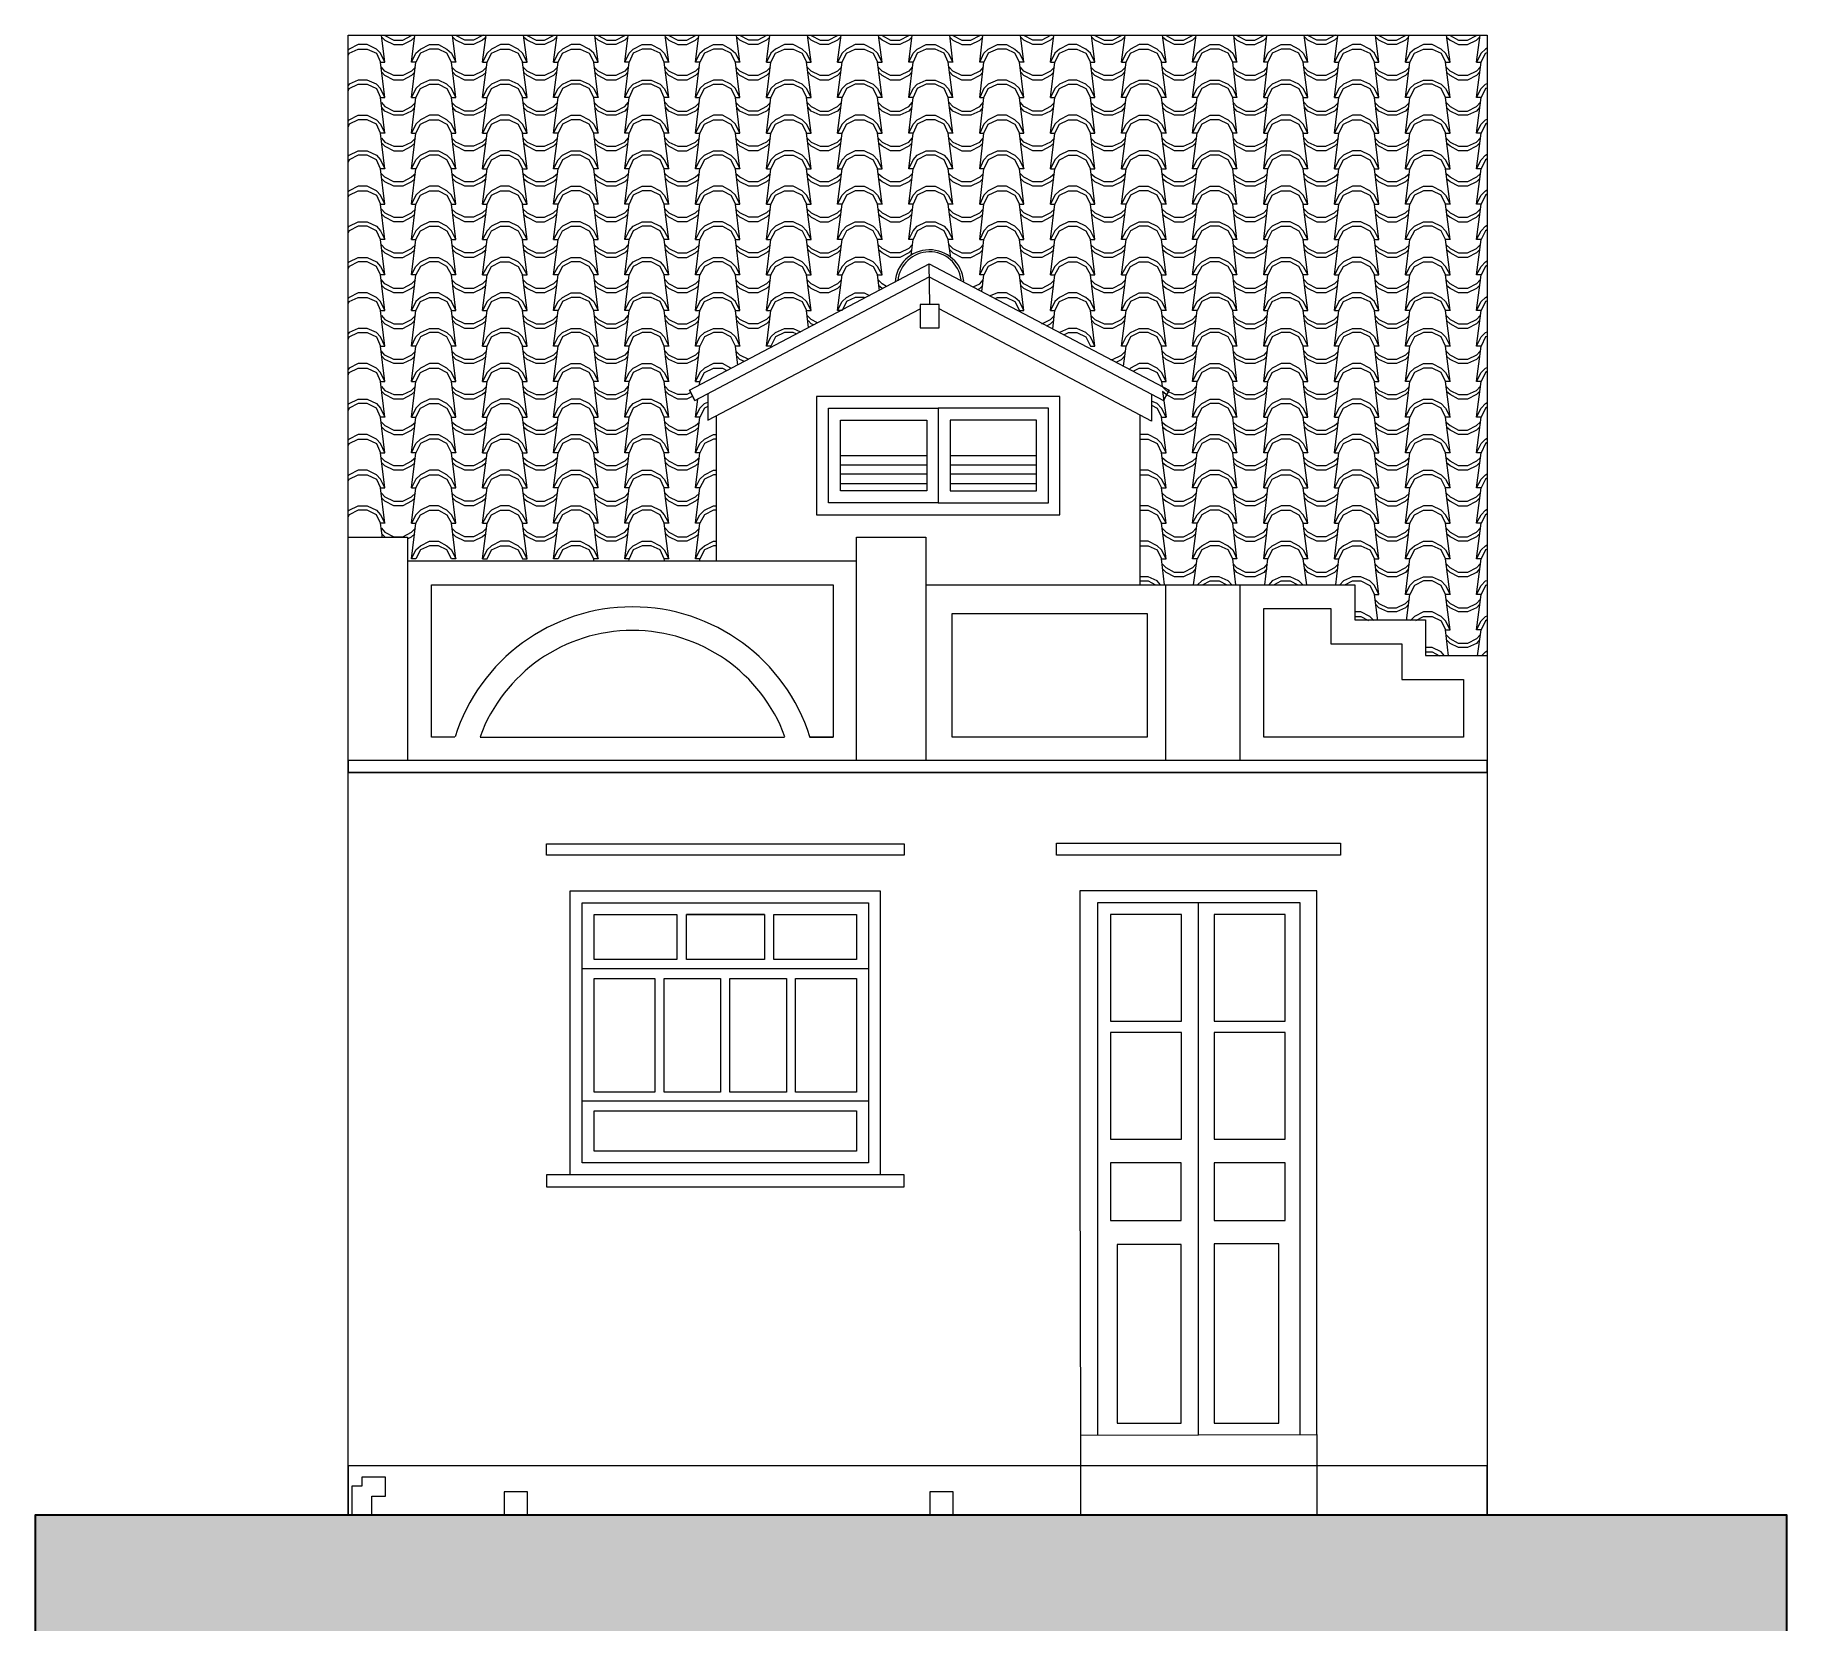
# Model space of a CAD drawing. Header units: millimetres. Extents: x 12512 to 19912, y -26618 to -19877.
import ezdxf

# ---------------------------------------------------------------- set-up
doc = ezdxf.new("R2010")
doc.units = ezdxf.units.MM
for name, color, linetype, lineweight in [('A-ALV-___-___-EXI', 250, 'Continuous', 25), ('A-BAS-___-___-EXI', 250, 'Continuous', 35), ('A-COB-___-___-EXI', 250, 'Continuous', 25), ('A-JAN-___-___-EXI', 250, 'Continuous', 25), ('A-POR-___-___-EXI', 250, 'Continuous', 25)]:
    doc.layers.add(name, color=color, linetype=linetype, lineweight=lineweight)

msp = doc.modelspace()

# ---------------------------------------------------------------- hatches: boundary and pattern name
at = {"layer": 'A-BAS-___-___-EXI', "true_color": 0xcb9898}
msp.add_hatch(color=253, dxfattribs=at).paths.add_polyline_path([(19912.1, -26618.2), (19912.1, -26129.5), (12512.1, -26129.5), (12512.1, -26618.2)])

# ---------------------------------------------------------------- linework, layer by layer
at = {"layer": 'A-ALV-___-___-EXI', "color": 18, "lineweight": 9}
for p, q in [((15390.1, -22097.7), (15390.1, -21484.2)), ((17179.7, -22199.2), (17179.7, -21482.1))]:
    msp.add_line(p, q, dxfattribs=at)
at = {"layer": 'A-ALV-___-___-EXI', "color": 18, "lineweight": 9, "flags": 128}
for points in [[(18645.6, -22941.7), (18645.6, -26129.5), (18645.6, -25920.1), (13835.3, -25920.1), (13835.3, -26129.5), (13835.3, -22941.7)], [(13934.8, -26129.5), (13934.8, -26097.8), (13934.8, -26049.1), (13991.9, -26049.1), (13991.9, -25968.7), (13892.5, -25968.7), (13892.5, -26006.8), (13850.1, -26006.8), (13850.1, -26129.5)], [(14592.6, -26129.5), (14592.6, -26030.1), (14493.2, -26030.1), (14493.2, -26129.5)], [(16390.7, -26129.5), (16390.7, -26030.1), (16291.2, -26030.1), (16291.2, -26129.5)]]:
    msp.add_lwpolyline(points, dxfattribs=at)
at = {"layer": 'A-BAS-___-___-EXI'}
msp.add_lwpolyline([(19912.1, -26618.2), (19912.1, -26129.5), (12512.1, -26129.5), (12512.1, -26618.2)], dxfattribs=at)
at = {"layer": 'A-COB-___-___-EXI', "color": 18, "lineweight": 9}
for p, q in [((13989.8, -19990.8), (13975, -19876.6)), ((14101.9, -19990.8), (14116.7, -19876.6)), ((14290.1, -19990.8), (14275.3, -19876.6)), ((14402.2, -19990.8), (14417.1, -19876.6)), ((14590.5, -19990.8), (14575.7, -19876.6)), ((14702.6, -19990.8), (14717.4, -19876.6)), ((14890.9, -19990.8), (14876.1, -19876.6)), ((15003, -19990.8), (15017.8, -19876.6)), ((15189.2, -19990.8), (15174.3, -19876.6)), ((15301.3, -19990.8), (15316.1, -19876.6)), ((15489.5, -19990.8), (15474.7, -19876.6)), ((15601.6, -19990.8), (15616.4, -19876.6)), ((15789.9, -19990.8), (15775.1, -19876.6)), ((15902, -19990.8), (15916.8, -19876.6)), ((16090.3, -19990.8), (16075.5, -19876.6)), ((16202.4, -19990.8), (16217.2, -19876.6)), ((16388.5, -19990.8), (16375.8, -19876.6)), ((16502.8, -19990.8), (16515.5, -19876.6)), ((16688.9, -19990.8), (16674.1, -19876.6)), ((16801, -19990.8), (16815.8, -19876.6)), ((16989.3, -19990.8), (16974.5, -19876.6)), ((17101.4, -19990.8), (17116.2, -19876.6)), ((17289.7, -19990.8), (17274.9, -19876.6)), ((17401.8, -19990.8), (17416.6, -19876.6)), ((17587.9, -19990.8), (17575.2, -19876.6)), ((17702.2, -19990.8), (17714.9, -19876.6)), ((17888.3, -19990.8), (17873.5, -19876.6)), ((18000.4, -19990.8), (18015.2, -19876.6)), ((18188.7, -19990.8), (18173.9, -19876.6)), ((18300.8, -19990.8), (18315.6, -19876.6)), ((18489.1, -19990.8), (18474.3, -19876.6)), ((18601.2, -19990.8), (18616, -19876.6)), ((13989.8, -20141), (13970.7, -19990.8)), ((14101.9, -20141), (14120.9, -19990.8)), ((14290.1, -20141), (14271.1, -19990.8)), ((14402.2, -20141), (14421.3, -19990.8)), ((14590.5, -20141), (14571.5, -19990.8)), ((14702.6, -20141), (14721.7, -19990.8)), ((14890.9, -20141), (14871.9, -19990.8)), ((15003, -20141), (15022, -19990.8)), ((15189.2, -20141), (15170.1, -19990.8)), ((15301.3, -20141), (15320.3, -19990.8)), ((15489.5, -20141), (15470.5, -19990.8)), ((15601.6, -20141), (15620.7, -19990.8)), ((15789.9, -20141), (15770.9, -19990.8)), ((15902, -20141), (15921.1, -19990.8)), ((16090.3, -20141), (16071.2, -19990.8)), ((16202.4, -20141), (16221.4, -19990.8)), ((16388.5, -20141), (16369.5, -19990.8)), ((16502.8, -20141), (16519.7, -19990.8)), ((16688.9, -20141), (16669.9, -19990.8)), ((16801, -20141), (16820.1, -19990.8)), ((16989.3, -20141), (16970.3, -19990.8)), ((17101.4, -20141), (17120.4, -19990.8)), ((17289.7, -20141), (17270.6, -19990.8)), ((17401.8, -20141), (17420.8, -19990.8)), ((17587.9, -20141), (17571, -19990.8)), ((17702.2, -20141), (17719.1, -19990.8)), ((17888.3, -20141), (17869.3, -19990.8)), ((18000.4, -20141), (18019.5, -19990.8)), ((18188.7, -20141), (18169.6, -19990.8)), ((18300.8, -20141), (18319.8, -19990.8)), ((18489.1, -20141), (18470, -19990.8)), ((18601.2, -20141), (18620.2, -19990.8)), ((13989.8, -20291.2), (13970.7, -20141)), ((14101.9, -20291.2), (14120.9, -20141)), ((14290.1, -20291.2), (14271.1, -20141)), ((14402.2, -20291.2), (14421.3, -20141)), ((14590.5, -20291.2), (14571.5, -20141)), ((14702.6, -20291.2), (14721.7, -20141)), ((14890.9, -20291.2), (14871.9, -20141)), ((15003, -20291.2), (15022, -20141)), ((15189.2, -20291.2), (15170.1, -20141)), ((15301.3, -20291.2), (15320.3, -20141)), ((15489.5, -20291.2), (15470.5, -20141)), ((15601.6, -20291.2), (15620.7, -20141)), ((15789.9, -20291.2), (15770.9, -20141)), ((15902, -20291.2), (15921.1, -20141)), ((16090.3, -20291.2), (16071.2, -20141)), ((16202.4, -20291.2), (16221.4, -20141)), ((16388.5, -20291.2), (16369.5, -20141)), ((16502.8, -20291.2), (16519.7, -20141)), ((16688.9, -20291.2), (16669.9, -20141)), ((16801, -20291.2), (16820.1, -20141)), ((16989.3, -20291.2), (16970.3, -20141)), ((17101.4, -20291.2), (17120.4, -20141)), ((17289.7, -20291.2), (17270.6, -20141)), ((17401.8, -20291.2), (17420.8, -20141)), ((17587.9, -20291.2), (17571, -20141)), ((17702.2, -20291.2), (17719.1, -20141)), ((17888.3, -20291.2), (17869.3, -20141)), ((18000.4, -20291.2), (18019.5, -20141)), ((18188.7, -20291.2), (18169.6, -20141)), ((18300.8, -20291.2), (18319.8, -20141)), ((18489.1, -20291.2), (18470, -20141)), ((18601.2, -20291.2), (18620.2, -20141)), ((13989.8, -20441.4), (13970.7, -20291.2)), ((14101.9, -20441.4), (14120.9, -20291.2)), ((14290.1, -20441.4), (14271.1, -20291.2)), ((14402.2, -20441.4), (14421.3, -20291.2)), ((14590.5, -20441.4), (14571.5, -20291.2)), ((14702.6, -20441.4), (14721.7, -20291.2)), ((14890.9, -20441.4), (14871.9, -20291.2)), ((15003, -20441.4), (15022, -20291.2)), ((15189.2, -20441.4), (15170.1, -20291.2)), ((15301.3, -20441.4), (15320.3, -20291.2)), ((15489.5, -20441.4), (15470.5, -20291.2)), ((15601.6, -20441.4), (15620.7, -20291.2)), ((15789.9, -20441.4), (15770.9, -20291.2)), ((15902, -20441.4), (15921.1, -20291.2)), ((16090.3, -20441.4), (16071.2, -20291.2)), ((16202.4, -20441.4), (16221.4, -20291.2)), ((16388.5, -20441.4), (16369.5, -20291.2)), ((16502.8, -20441.4), (16519.7, -20291.2)), ((16688.9, -20441.4), (16669.9, -20291.2)), ((16801, -20441.4), (16820.1, -20291.2)), ((16989.3, -20441.4), (16970.3, -20291.2)), ((17101.4, -20441.4), (17120.4, -20291.2)), ((17289.7, -20441.4), (17270.6, -20291.2)), ((17401.8, -20441.4), (17420.8, -20291.2)), ((17587.9, -20441.4), (17571, -20291.2)), ((17702.2, -20441.4), (17719.1, -20291.2)), ((17888.3, -20441.4), (17869.3, -20291.2)), ((18000.4, -20441.4), (18019.5, -20291.2)), ((18188.7, -20441.4), (18169.6, -20291.2)), ((18300.8, -20441.4), (18319.8, -20291.2)), ((18489.1, -20441.4), (18470, -20291.2)), ((18601.2, -20441.4), (18620.2, -20291.2)), ((13989.8, -20591.6), (13970.7, -20441.4)), ((14101.9, -20591.6), (14120.9, -20441.4)), ((14290.1, -20591.6), (14271.1, -20441.4)), ((14402.2, -20591.6), (14421.3, -20441.4)), ((14590.5, -20591.6), (14571.5, -20441.4)), ((14702.6, -20591.6), (14721.7, -20441.4)), ((14890.9, -20591.6), (14871.9, -20441.4)), ((15003, -20591.6), (15022, -20441.4)), ((15189.2, -20591.6), (15170.1, -20441.4)), ((15301.3, -20591.6), (15320.3, -20441.4)), ((15489.5, -20591.6), (15470.5, -20441.4)), ((15601.6, -20591.6), (15620.7, -20441.4)), ((15789.9, -20591.6), (15770.9, -20441.4)), ((15902, -20591.6), (15921.1, -20441.4)), ((16090.3, -20591.6), (16071.2, -20441.4)), ((16202.4, -20591.6), (16221.4, -20441.4)), ((16388.5, -20591.6), (16369.5, -20441.4)), ((16502.8, -20591.6), (16519.7, -20441.4)), ((16688.9, -20591.6), (16669.9, -20441.4)), ((16801, -20591.6), (16820.1, -20441.4)), ((16989.3, -20591.6), (16970.3, -20441.4)), ((17101.4, -20591.6), (17120.4, -20441.4)), ((17289.7, -20591.6), (17270.6, -20441.4)), ((17401.8, -20591.6), (17420.8, -20441.4)), ((17587.9, -20591.6), (17571, -20441.4)), ((17702.2, -20591.6), (17719.1, -20441.4)), ((17888.3, -20591.6), (17869.3, -20441.4)), ((18000.4, -20591.6), (18019.5, -20441.4)), ((18188.7, -20591.6), (18169.6, -20441.4)), ((18300.8, -20591.6), (18319.8, -20441.4)), ((18489.1, -20591.6), (18470, -20441.4)), ((18601.2, -20591.6), (18620.2, -20441.4)), ((13989.8, -20739.6), (13970.7, -20591.6)), ((14101.9, -20739.6), (14120.9, -20591.6)), ((14290.1, -20739.6), (14271.1, -20591.6)), ((14402.2, -20739.6), (14421.3, -20591.6)), ((14590.5, -20739.6), (14571.5, -20591.6)), ((14702.6, -20739.6), (14721.7, -20591.6)), ((14890.9, -20739.6), (14871.9, -20591.6)), ((15003, -20739.6), (15022, -20591.6)), ((15189.2, -20739.6), (15170.1, -20591.6)), ((15301.3, -20739.6), (15320.3, -20591.6)), ((15489.5, -20739.6), (15470.5, -20591.6)), ((15601.6, -20739.6), (15620.7, -20591.6)), ((15789.9, -20739.6), (15770.9, -20591.6)), ((15902, -20739.6), (15921.1, -20591.6)), ((16090.3, -20739.6), (16071.2, -20591.6)), ((16202.4, -20739.6), (16221.4, -20591.6)), ((16388.5, -20739.6), (16369.5, -20591.6)), ((16502.8, -20739.6), (16519.7, -20591.6)), ((16688.9, -20739.6), (16669.9, -20591.6)), ((16801, -20739.6), (16820.1, -20591.6)), ((16989.3, -20739.6), (16970.3, -20591.6)), ((17101.4, -20739.6), (17120.4, -20591.6)), ((17289.7, -20739.6), (17270.6, -20591.6)), ((17401.8, -20739.6), (17420.8, -20591.6)), ((17587.9, -20739.6), (17571, -20591.6)), ((17702.2, -20739.6), (17719.1, -20591.6)), ((17888.3, -20739.6), (17869.3, -20591.6)), ((18000.4, -20739.6), (18019.5, -20591.6)), ((18188.7, -20739.6), (18169.6, -20591.6)), ((18300.8, -20739.6), (18319.8, -20591.6)), ((18489.1, -20739.6), (18470, -20591.6)), ((18601.2, -20739.6), (18620.2, -20591.6)), ((13989.8, -20889.8), (13970.7, -20739.6)), ((14101.9, -20889.8), (14120.9, -20739.6)), ((14290.1, -20889.8), (14271.1, -20739.6)), ((14402.2, -20889.8), (14421.3, -20739.6)), ((14590.5, -20889.8), (14571.5, -20739.6)), ((14702.6, -20889.8), (14721.7, -20739.6)), ((14890.9, -20889.8), (14871.9, -20739.6)), ((15003, -20889.8), (15022, -20739.6)), ((15189.2, -20889.8), (15170.1, -20739.6)), ((15301.3, -20889.8), (15320.3, -20739.6)), ((15489.5, -20889.8), (15470.5, -20739.6)), ((15601.6, -20889.8), (15620.7, -20739.6)), ((15789.9, -20889.8), (15770.9, -20739.6)), ((15902, -20889.8), (15921.1, -20739.6)), ((16090.3, -20889.8), (16071.2, -20739.6)), ((16213, -20807.3), (16221.4, -20739.6)), ((16380.1, -20817.9), (16369.5, -20739.6)), ((16502.8, -20889.8), (16519.7, -20739.6)), ((16688.9, -20889.8), (16669.9, -20739.6)), ((16801, -20889.8), (16820.1, -20739.6)), ((16989.3, -20889.8), (16970.3, -20739.6)), ((17101.4, -20889.8), (17120.4, -20739.6)), ((17289.7, -20889.8), (17270.6, -20739.6)), ((17401.8, -20889.8), (17420.8, -20739.6)), ((17587.9, -20889.8), (17571, -20739.6)), ((17702.2, -20889.8), (17719.1, -20739.6)), ((17888.3, -20889.8), (17869.3, -20739.6)), ((18000.4, -20889.8), (18019.5, -20739.6)), ((18188.7, -20889.8), (18169.6, -20739.6)), ((18300.8, -20889.8), (18319.8, -20739.6)), ((18489.1, -20889.8), (18470, -20739.6)), ((18601.2, -20889.8), (18620.2, -20739.6)), ((13989.8, -21040), (13970.7, -20889.8)), ((14101.9, -21040), (14120.9, -20889.8)), ((14290.1, -21040), (14271.1, -20889.8)), ((14402.2, -21040), (14421.3, -20889.8)), ((14590.5, -21040), (14571.5, -20889.8)), ((14702.6, -21040), (14721.7, -20889.8)), ((14890.9, -21040), (14871.9, -20889.8)), ((15003, -21040), (15022, -20889.8)), ((15189.2, -21040), (15170.1, -20889.8)), ((15301.3, -21040), (15320.3, -20889.8)), ((15489.5, -21040), (15470.5, -20889.8)), ((15601.6, -21040), (15620.7, -20889.8)), ((15789.9, -21040), (15770.9, -20889.8)), ((15902, -21040), (15921.1, -20889.8)), ((16079.7, -20955.4), (16071.2, -20889.8)), ((16511.2, -20959.6), (16519.7, -20889.8)), ((16688.9, -21040), (16669.9, -20889.8)), ((16801, -21040), (16820.1, -20889.8)), ((16989.3, -21040), (16970.3, -20889.8)), ((17101.4, -21040), (17120.4, -20889.8)), ((17289.7, -21040), (17270.6, -20889.8)), ((17401.8, -21040), (17420.8, -20889.8)), ((17587.9, -21040), (17571, -20889.8)), ((17702.2, -21040), (17719.1, -20889.8)), ((17888.3, -21040), (17869.3, -20889.8)), ((18000.4, -21040), (18019.5, -20889.8)), ((18188.7, -21040), (18169.6, -20889.8)), ((18300.8, -21040), (18319.8, -20889.8)), ((18489.1, -21040), (18470, -20889.8)), ((18601.2, -21040), (18620.2, -20889.8)), ((13989.8, -21190.2), (13970.7, -21040)), ((14101.9, -21190.2), (14120.9, -21040)), ((14290.1, -21190.2), (14271.1, -21040)), ((14402.2, -21190.2), (14421.3, -21040)), ((14590.5, -21190.2), (14571.5, -21040)), ((14702.6, -21190.2), (14721.7, -21040)), ((14890.9, -21190.2), (14871.9, -21040)), ((15003, -21190.2), (15022, -21040)), ((15189.2, -21190.2), (15170.1, -21040)), ((15301.3, -21190.2), (15320.3, -21040)), ((15489.5, -21190.2), (15470.5, -21040)), ((15601.6, -21190.2), (15620.7, -21040)), ((15779.3, -21111.9), (15770.9, -21040)), ((16669.9, -21044.2), (16669.9, -21040)), ((16811.6, -21118.3), (16820.1, -21040)), ((16989.3, -21190.2), (16970.3, -21040)), ((17101.4, -21190.2), (17120.4, -21040)), ((17289.7, -21190.2), (17270.6, -21040)), ((17401.8, -21190.2), (17420.8, -21040)), ((17587.9, -21190.2), (17571, -21040)), ((17702.2, -21190.2), (17719.1, -21040)), ((17888.3, -21190.2), (17869.3, -21040)), ((18000.4, -21190.2), (18019.5, -21040)), ((18188.7, -21190.2), (18169.6, -21040)), ((18300.8, -21190.2), (18319.8, -21040)), ((18489.1, -21190.2), (18470, -21040)), ((18601.2, -21190.2), (18620.2, -21040)), ((13989.8, -21340.4), (13970.7, -21190.2)), ((14101.9, -21340.4), (14120.9, -21190.2)), ((14290.1, -21340.4), (14271.1, -21190.2)), ((14402.2, -21340.4), (14421.3, -21190.2)), ((14590.5, -21340.4), (14571.5, -21190.2)), ((14702.6, -21340.4), (14721.7, -21190.2)), ((14890.9, -21340.4), (14871.9, -21190.2)), ((15003, -21340.4), (15022, -21190.2)), ((15189.2, -21340.4), (15170.1, -21190.2)), ((15301.3, -21340.4), (15320.3, -21190.2)), ((15481.1, -21270.6), (15470.5, -21190.2)), ((15620.7, -21196.5), (15620.7, -21190.2)), ((17109.9, -21274.8), (17120.4, -21190.2)), ((17289.7, -21340.4), (17270.6, -21190.2)), ((17401.8, -21340.4), (17420.8, -21190.2)), ((17587.9, -21340.4), (17571, -21190.2)), ((17702.2, -21340.4), (17719.1, -21190.2)), ((17888.3, -21340.4), (17869.3, -21190.2)), ((18000.4, -21340.4), (18019.5, -21190.2)), ((18188.7, -21340.4), (18169.6, -21190.2)), ((18300.8, -21340.4), (18319.8, -21190.2)), ((18489.1, -21340.4), (18470, -21190.2)), ((18601.2, -21340.4), (18620.2, -21190.2)), ((13989.8, -21490.6), (13970.7, -21340.4)), ((14101.9, -21490.6), (14120.9, -21340.4)), ((14290.1, -21490.6), (14271.1, -21340.4)), ((14402.2, -21490.6), (14421.3, -21340.4)), ((14590.5, -21490.6), (14571.5, -21340.4)), ((14702.6, -21490.6), (14721.7, -21340.4)), ((14890.9, -21490.6), (14871.9, -21340.4)), ((15003, -21490.6), (15022, -21340.4)), ((15189.2, -21490.6), (15170.1, -21340.4)), ((15318.2, -21355.2), (15320.3, -21340.4)), ((17401.8, -21490.6), (17420.8, -21340.4)), ((17587.9, -21490.6), (17571, -21340.4)), ((17702.2, -21490.6), (17719.1, -21340.4)), ((17888.3, -21490.6), (17869.3, -21340.4)), ((18000.4, -21490.6), (18019.5, -21340.4)), ((18188.7, -21490.6), (18169.6, -21340.4)), ((18300.8, -21490.6), (18319.8, -21340.4)), ((18489.1, -21490.6), (18470, -21340.4)), ((18601.2, -21490.6), (18620.2, -21340.4)), ((15301.3, -21490.6), (15311.8, -21414.4)), ((13989.8, -21640.8), (13970.7, -21490.6)), ((14101.9, -21640.8), (14120.9, -21490.6)), ((14290.1, -21640.8), (14271.1, -21490.6)), ((14402.2, -21640.8), (14421.3, -21490.6)), ((14590.5, -21640.8), (14571.5, -21490.6)), ((14702.6, -21640.8), (14721.7, -21490.6)), ((14890.9, -21640.8), (14871.9, -21490.6)), ((15003, -21640.8), (15022, -21490.6)), ((15189.2, -21640.8), (15170.1, -21490.6)), ((15301.3, -21640.8), (15320.3, -21490.6)), ((17289.7, -21640.8), (17270.6, -21490.6)), ((17401.8, -21640.8), (17420.8, -21490.6)), ((17587.9, -21640.8), (17571, -21490.6)), ((17702.2, -21640.8), (17719.1, -21490.6)), ((17888.3, -21640.8), (17869.3, -21490.6)), ((18000.4, -21640.8), (18019.5, -21490.6)), ((18188.7, -21640.8), (18169.6, -21490.6)), ((18300.8, -21640.8), (18319.8, -21490.6)), ((18489.1, -21640.8), (18470, -21490.6)), ((18601.2, -21640.8), (18620.2, -21490.6)), ((13989.8, -21788.8), (13970.7, -21640.8)), ((14101.9, -21788.8), (14120.9, -21640.8)), ((14290.1, -21788.8), (14271.1, -21640.8)), ((14402.2, -21788.8), (14421.3, -21640.8)), ((14590.5, -21788.8), (14571.5, -21640.8)), ((14702.6, -21788.8), (14721.7, -21640.8)), ((14890.9, -21788.8), (14871.9, -21640.8)), ((15003, -21788.8), (15022, -21640.8)), ((15189.2, -21788.8), (15170.1, -21640.8)), ((15301.3, -21788.8), (15320.3, -21640.8)), ((17289.7, -21788.8), (17270.6, -21640.8)), ((17401.8, -21788.8), (17420.8, -21640.8)), ((17587.9, -21788.8), (17571, -21640.8)), ((17702.2, -21788.8), (17719.1, -21640.8)), ((17888.3, -21788.8), (17869.3, -21640.8)), ((18000.4, -21788.8), (18019.5, -21640.8)), ((18188.7, -21788.8), (18169.6, -21640.8)), ((18300.8, -21788.8), (18319.8, -21640.8)), ((18489.1, -21788.8), (18470, -21640.8)), ((18601.2, -21788.8), (18620.2, -21640.8)), ((13989.8, -21939), (13970.7, -21788.8)), ((14101.9, -21939), (14120.9, -21788.8)), ((14290.1, -21939), (14271.1, -21788.8)), ((14402.2, -21939), (14421.3, -21788.8)), ((14590.5, -21939), (14571.5, -21788.8)), ((14702.6, -21939), (14721.7, -21788.8)), ((14890.9, -21939), (14871.9, -21788.8)), ((15003, -21939), (15022, -21788.8)), ((15189.2, -21939), (15170.1, -21788.8)), ((15301.3, -21939), (15320.3, -21788.8)), ((17289.7, -21939), (17270.6, -21788.8)), ((17401.8, -21939), (17420.8, -21788.8)), ((17587.9, -21939), (17571, -21788.8)), ((17702.2, -21939), (17719.1, -21788.8)), ((17888.3, -21939), (17869.3, -21788.8)), ((18000.4, -21939), (18019.5, -21788.8)), ((18188.7, -21939), (18169.6, -21788.8)), ((18300.8, -21939), (18319.8, -21788.8)), ((18489.1, -21939), (18470, -21788.8)), ((18601.2, -21939), (18620.2, -21788.8)), ((13979.2, -22000.4), (13970.7, -21939)), ((14101.9, -22089.2), (14120.9, -21939)), ((14290.1, -22089.2), (14271.1, -21939)), ((14402.2, -22089.2), (14421.3, -21939)), ((14590.5, -22089.2), (14571.5, -21939)), ((14702.6, -22089.2), (14721.7, -21939)), ((14890.9, -22089.2), (14871.9, -21939)), ((15003, -22089.2), (15022, -21939)), ((15189.2, -22089.2), (15170.1, -21939)), ((15301.3, -22089.2), (15320.3, -21939)), ((17289.7, -22089.2), (17270.6, -21939)), ((17401.8, -22089.2), (17420.8, -21939)), ((17587.9, -22089.2), (17571, -21939)), ((17702.2, -22089.2), (17719.1, -21939)), ((17888.3, -22089.2), (17869.3, -21939)), ((18000.4, -22089.2), (18019.5, -21939)), ((18188.7, -22089.2), (18169.6, -21939)), ((18300.8, -22089.2), (18319.8, -21939)), ((18489.1, -22089.2), (18470, -21939)), ((18601.2, -22089.2), (18620.2, -21939)), ((13989.8, -21996.1), (13977.1, -21983.5)), ((16274.3, -21998.3), (16274.3, -22941.7)), ((14084.9, -22097.7), (15982.4, -22097.7)), ((14871.9, -22099.8), (14871.9, -22089.2)), ((15019.9, -22099.8), (15022, -22089.2)), ((15172.2, -22099.8), (15170.1, -22089.2)), ((15320.3, -22099.8), (15320.3, -22089.2)), ((17283.3, -22199.2), (17270.6, -22089.2)), ((17406, -22199.2), (17420.8, -22089.2)), ((17583.7, -22199.2), (17571, -22089.2)), ((17706.4, -22199.2), (17719.1, -22089.2)), ((17884.1, -22199.2), (17869.3, -22089.2)), ((18006.8, -22199.2), (18019.5, -22089.2)), ((18188.7, -22239.4), (18169.6, -22089.2)), ((18300.8, -22239.4), (18319.8, -22089.2)), ((18489.1, -22239.4), (18470, -22089.2)), ((18601.2, -22239.4), (18620.2, -22089.2)), ((17287.6, -22199.2), (17287.6, -22941.7)), ((17602.7, -22941.7), (17602.7, -22199.2)), ((18184.5, -22349.4), (18169.6, -22239.4)), ((18305, -22349.4), (18319.8, -22239.4)), ((18489.1, -22389.6), (18470, -22239.4)), ((18601.2, -22389.6), (18620.2, -22239.4)), ((18482.7, -22499.6), (18470, -22389.6)), ((18605.4, -22499.6), (18620.2, -22389.6)), ((14391.7, -22842.3), (15677.8, -22842.3))]:
    msp.add_line(p, q, dxfattribs=at)
at = {"layer": 'A-COB-___-___-EXI', "color": 18, "lineweight": 9, "flags": 128}
for points in [[(13835.3, -21998.3), (13835.3, -19876.6), (18645.6, -19876.6), (18645.6, -22497.5), (18643.5, -22499.6)], [(13977.1, -19885), (13989.8, -19897.7), (14027.8, -19916.8), (14065.9, -19916.8), (14101.9, -19897.7), (14116.7, -19885)], [(13987.6, -19876.6), (13989.8, -19878.7), (14027.8, -19897.7), (14065.9, -19897.7), (14101.9, -19878.7), (14106.1, -19876.6)], [(14417.1, -19885), (14402.2, -19897.7), (14364.2, -19916.8), (14328.2, -19916.8), (14290.1, -19897.7), (14277.4, -19885)], [(14406.5, -19876.6), (14402.2, -19878.7), (14364.2, -19897.7), (14328.2, -19897.7), (14290.1, -19878.7), (14288, -19876.6)], [(14715.3, -19885), (14702.6, -19897.7), (14664.5, -19916.8), (14628.6, -19916.8), (14590.5, -19897.7), (14575.7, -19885)], [(14586.3, -19876.6), (14590.5, -19878.7), (14628.6, -19897.7), (14664.5, -19897.7), (14702.6, -19878.7), (14704.7, -19876.6)], [(15015.7, -19885), (15003, -19897.7), (14964.9, -19916.8), (14926.8, -19916.8), (14890.9, -19897.7), (14876.1, -19885)], [(14886.7, -19876.6), (14890.9, -19878.7), (14926.8, -19897.7), (14964.9, -19897.7), (15003, -19878.7), (15005.1, -19876.6)], [(15176.5, -19885), (15189.2, -19897.7), (15227.2, -19916.8), (15265.3, -19916.8), (15301.3, -19897.7), (15316.1, -19885)], [(15187, -19876.6), (15189.2, -19878.7), (15227.2, -19897.7), (15265.3, -19897.7), (15301.3, -19878.7), (15305.5, -19876.6)], [(15616.4, -19885), (15601.6, -19897.7), (15565.7, -19916.8), (15527.6, -19916.8), (15489.5, -19897.7), (15476.8, -19885)], [(15605.9, -19876.6), (15601.6, -19878.7), (15565.7, -19897.7), (15527.6, -19897.7), (15489.5, -19878.7), (15487.4, -19876.6)], [(15914.7, -19885), (15902, -19897.7), (15863.9, -19916.8), (15828, -19916.8), (15789.9, -19897.7), (15777.2, -19885)], [(15785.7, -19876.6), (15789.9, -19878.7), (15828, -19897.7), (15863.9, -19897.7), (15902, -19878.7), (15904.1, -19876.6)], [(16215.1, -19885), (16202.4, -19897.7), (16164.3, -19916.8), (16126.2, -19916.8), (16090.3, -19897.7), (16075.5, -19885)], [(16086, -19876.6), (16090.3, -19878.7), (16126.2, -19897.7), (16164.3, -19897.7), (16202.4, -19878.7), (16204.5, -19876.6)], [(16375.8, -19885), (16388.5, -19897.7), (16426.6, -19916.8), (16464.7, -19916.8), (16502.8, -19897.7), (16515.5, -19885)], [(16386.4, -19876.6), (16388.5, -19878.7), (16426.6, -19897.7), (16464.7, -19897.7), (16502.8, -19878.7), (16504.9, -19876.6)], [(16815.8, -19885), (16801, -19897.7), (16765.1, -19916.8), (16727, -19916.8), (16688.9, -19897.7), (16676.2, -19885)], [(16805.3, -19876.6), (16801, -19878.7), (16765.1, -19897.7), (16727, -19897.7), (16688.9, -19878.7), (16686.8, -19876.6)], [(17114.1, -19885), (17101.4, -19897.7), (17063.3, -19916.8), (17027.4, -19916.8), (16989.3, -19897.7), (16976.6, -19885)], [(16985.1, -19876.6), (16989.3, -19878.7), (17027.4, -19897.7), (17063.3, -19897.7), (17101.4, -19878.7), (17105.6, -19876.6)], [(17414.5, -19885), (17401.8, -19897.7), (17363.7, -19916.8), (17325.6, -19916.8), (17289.7, -19897.7), (17274.9, -19885)], [(17285.4, -19876.6), (17289.7, -19878.7), (17325.6, -19897.7), (17363.7, -19897.7), (17401.8, -19878.7), (17403.9, -19876.6)], [(17575.2, -19885), (17587.9, -19897.7), (17626, -19916.8), (17664.1, -19916.8), (17702.2, -19897.7), (17714.9, -19885)], [(17585.8, -19876.6), (17587.9, -19878.7), (17626, -19897.7), (17664.1, -19897.7), (17702.2, -19878.7), (17704.3, -19876.6)], [(18015.2, -19885), (18000.4, -19897.7), (17964.5, -19916.8), (17926.4, -19916.8), (17888.3, -19897.7), (17875.6, -19885)], [(18004.7, -19876.6), (18000.4, -19878.7), (17964.5, -19897.7), (17926.4, -19897.7), (17888.3, -19878.7), (17886.2, -19876.6)], [(18313.5, -19885), (18300.8, -19897.7), (18262.7, -19916.8), (18226.8, -19916.8), (18188.7, -19897.7), (18176, -19885)], [(18184.5, -19876.6), (18188.7, -19878.7), (18226.8, -19897.7), (18262.7, -19897.7), (18300.8, -19878.7), (18305, -19876.6)], [(18474.3, -19885), (18489.1, -19897.7), (18525, -19916.8), (18563.1, -19916.8), (18601.2, -19897.7), (18613.9, -19885)], [(18484.8, -19876.6), (18489.1, -19878.7), (18525, -19897.7), (18563.1, -19897.7), (18601.2, -19878.7), (18603.3, -19876.6)], [(13835.3, -19963.3), (13839.6, -19952.7), (13877.6, -19935.8), (13915.7, -19935.8), (13953.8, -19952.7), (13970.7, -19990.8), (13989.8, -19990.8), (13970.7, -19952.7), (13953.8, -19935.8), (13915.7, -19916.8), (13877.6, -19916.8), (13839.6, -19935.8), (13835.3, -19940)], [(18645.6, -19931.6), (18639.3, -19935.8), (18620.2, -19952.7), (18601.2, -19990.8), (18620.2, -19990.8), (18639.3, -19952.7), (18645.6, -19950.6)], [(14118.8, -20012), (14101.9, -20028.9), (14065.9, -20047.9), (14027.8, -20047.9), (13989.8, -20028.9), (13975, -20012)], [(14116.7, -20033.1), (14101.9, -20047.9), (14065.9, -20067), (14027.8, -20067), (13989.8, -20047.9), (13977.1, -20033.1)], [(14419.2, -20012), (14402.2, -20028.9), (14364.2, -20047.9), (14328.2, -20047.9), (14290.1, -20028.9), (14273.2, -20012)], [(14417.1, -20033.1), (14402.2, -20047.9), (14364.2, -20067), (14328.2, -20067), (14290.1, -20047.9), (14277.4, -20033.1)], [(14719.5, -20012), (14702.6, -20028.9), (14664.5, -20047.9), (14628.6, -20047.9), (14590.5, -20028.9), (14573.6, -20012)], [(14715.3, -20033.1), (14702.6, -20047.9), (14664.5, -20067), (14628.6, -20067), (14590.5, -20047.9), (14575.7, -20033.1)], [(15017.8, -20012), (15003, -20028.9), (14964.9, -20047.9), (14926.8, -20047.9), (14890.9, -20028.9), (14874, -20012)], [(15015.7, -20033.1), (15003, -20047.9), (14964.9, -20067), (14926.8, -20067), (14890.9, -20047.9), (14876.1, -20033.1)], [(15318.2, -20012), (15301.3, -20028.9), (15265.3, -20047.9), (15227.2, -20047.9), (15189.2, -20028.9), (15174.3, -20012)], [(15316.1, -20033.1), (15301.3, -20047.9), (15265.3, -20067), (15227.2, -20067), (15189.2, -20047.9), (15176.5, -20033.1)], [(15618.6, -20012), (15601.6, -20028.9), (15565.7, -20047.9), (15527.6, -20047.9), (15489.5, -20028.9), (15472.6, -20012)], [(15616.4, -20033.1), (15601.6, -20047.9), (15565.7, -20067), (15527.6, -20067), (15489.5, -20047.9), (15476.8, -20033.1)], [(15918.9, -20012), (15902, -20028.9), (15863.9, -20047.9), (15828, -20047.9), (15789.9, -20028.9), (15773, -20012)], [(15914.7, -20033.1), (15902, -20047.9), (15863.9, -20067), (15828, -20067), (15789.9, -20047.9), (15777.2, -20033.1)], [(16217.2, -20012), (16202.4, -20028.9), (16164.3, -20047.9), (16126.2, -20047.9), (16090.3, -20028.9), (16073.4, -20012)], [(16215.1, -20033.1), (16202.4, -20047.9), (16164.3, -20067), (16126.2, -20067), (16090.3, -20047.9), (16075.5, -20033.1)], [(16517.6, -20012), (16502.8, -20028.9), (16464.7, -20047.9), (16426.6, -20047.9), (16388.5, -20028.9), (16373.7, -20012)], [(16515.5, -20033.1), (16502.8, -20047.9), (16464.7, -20067), (16426.6, -20067), (16388.5, -20047.9), (16375.8, -20033.1)], [(16818, -20012), (16801, -20028.9), (16765.1, -20047.9), (16727, -20047.9), (16688.9, -20028.9), (16674.1, -20012)], [(16815.8, -20033.1), (16801, -20047.9), (16765.1, -20067), (16727, -20067), (16688.9, -20047.9), (16676.2, -20033.1)], [(17118.3, -20012), (17101.4, -20028.9), (17063.3, -20047.9), (17027.4, -20047.9), (16989.3, -20028.9), (16972.4, -20012)], [(17114.1, -20033.1), (17101.4, -20047.9), (17063.3, -20067), (17027.4, -20067), (16989.3, -20047.9), (16976.6, -20033.1)], [(17416.6, -20012), (17401.8, -20028.9), (17363.7, -20047.9), (17325.6, -20047.9), (17289.7, -20028.9), (17272.7, -20012)], [(17414.5, -20033.1), (17401.8, -20047.9), (17363.7, -20067), (17325.6, -20067), (17289.7, -20047.9), (17274.9, -20033.1)], [(17717, -20012), (17702.2, -20028.9), (17664.1, -20047.9), (17626, -20047.9), (17587.9, -20028.9), (17573.1, -20012)], [(17714.9, -20033.1), (17702.2, -20047.9), (17664.1, -20067), (17626, -20067), (17587.9, -20047.9), (17575.2, -20033.1)], [(18017.3, -20012), (18000.4, -20028.9), (17964.5, -20047.9), (17926.4, -20047.9), (17888.3, -20028.9), (17873.5, -20012)], [(18015.2, -20033.1), (18000.4, -20047.9), (17964.5, -20067), (17926.4, -20067), (17888.3, -20047.9), (17875.6, -20033.1)], [(18317.7, -20012), (18300.8, -20028.9), (18262.7, -20047.9), (18226.8, -20047.9), (18188.7, -20028.9), (18171.8, -20012)], [(18313.5, -20033.1), (18300.8, -20047.9), (18262.7, -20067), (18226.8, -20067), (18188.7, -20047.9), (18176, -20033.1)], [(18616, -20012), (18601.2, -20028.9), (18563.1, -20047.9), (18525, -20047.9), (18489.1, -20028.9), (18472.1, -20012)], [(18613.9, -20033.1), (18601.2, -20047.9), (18563.1, -20067), (18525, -20067), (18489.1, -20047.9), (18474.3, -20033.1)], [(13835.3, -20113.5), (13839.6, -20102.9), (13877.6, -20083.9), (13915.7, -20083.9), (13953.8, -20102.9), (13970.7, -20141), (13989.8, -20141), (13970.7, -20102.9), (13953.8, -20083.9), (13915.7, -20067), (13877.6, -20067), (13839.6, -20083.9), (13835.3, -20090.2)], [(18645.6, -20100.8), (18639.3, -20102.9), (18620.2, -20141), (18601.2, -20141), (18620.2, -20102.9), (18639.3, -20083.9), (18645.6, -20081.8)], [(13975, -20162.2), (13989.8, -20179.1), (14027.8, -20198.1), (14065.9, -20198.1), (14101.9, -20179.1), (14118.8, -20162.2)], [(14116.7, -20183.3), (14101.9, -20198.1), (14065.9, -20215), (14027.8, -20215), (13989.8, -20198.1), (13977.1, -20183.3)], [(14419.2, -20162.2), (14402.2, -20179.1), (14364.2, -20198.1), (14328.2, -20198.1), (14290.1, -20179.1), (14273.2, -20162.2)], [(14417.1, -20183.3), (14402.2, -20198.1), (14364.2, -20215), (14328.2, -20215), (14290.1, -20198.1), (14277.4, -20183.3)], [(14573.6, -20162.2), (14590.5, -20179.1), (14628.6, -20198.1), (14664.5, -20198.1), (14702.6, -20179.1), (14719.5, -20162.2)], [(14715.3, -20183.3), (14702.6, -20198.1), (14664.5, -20215), (14628.6, -20215), (14590.5, -20198.1), (14575.7, -20183.3)], [(14874, -20162.2), (14890.9, -20179.1), (14926.8, -20198.1), (14964.9, -20198.1), (15003, -20179.1), (15017.8, -20162.2)], [(15015.7, -20183.3), (15003, -20198.1), (14964.9, -20215), (14926.8, -20215), (14890.9, -20198.1), (14876.1, -20183.3)], [(15174.3, -20162.2), (15189.2, -20179.1), (15227.2, -20198.1), (15265.3, -20198.1), (15301.3, -20179.1), (15318.2, -20162.2)], [(15316.1, -20183.3), (15301.3, -20198.1), (15265.3, -20215), (15227.2, -20215), (15189.2, -20198.1), (15176.5, -20183.3)], [(15618.6, -20162.2), (15601.6, -20179.1), (15565.7, -20198.1), (15527.6, -20198.1), (15489.5, -20179.1), (15472.6, -20162.2)], [(15616.4, -20183.3), (15601.6, -20198.1), (15565.7, -20215), (15527.6, -20215), (15489.5, -20198.1), (15476.8, -20183.3)], [(15773, -20162.2), (15789.9, -20179.1), (15828, -20198.1), (15863.9, -20198.1), (15902, -20179.1), (15918.9, -20162.2)], [(15914.7, -20183.3), (15902, -20198.1), (15863.9, -20215), (15828, -20215), (15789.9, -20198.1), (15777.2, -20183.3)], [(16073.4, -20162.2), (16090.3, -20179.1), (16126.2, -20198.1), (16164.3, -20198.1), (16202.4, -20179.1), (16217.2, -20162.2)], [(16215.1, -20183.3), (16202.4, -20198.1), (16164.3, -20215), (16126.2, -20215), (16090.3, -20198.1), (16075.5, -20183.3)], [(16373.7, -20162.2), (16388.5, -20179.1), (16426.6, -20198.1), (16464.7, -20198.1), (16502.8, -20179.1), (16517.6, -20162.2)], [(16515.5, -20183.3), (16502.8, -20198.1), (16464.7, -20215), (16426.6, -20215), (16388.5, -20198.1), (16375.8, -20183.3)], [(16818, -20162.2), (16801, -20179.1), (16765.1, -20198.1), (16727, -20198.1), (16688.9, -20179.1), (16674.1, -20162.2)], [(16815.8, -20183.3), (16801, -20198.1), (16765.1, -20215), (16727, -20215), (16688.9, -20198.1), (16676.2, -20183.3)], [(16972.4, -20162.2), (16989.3, -20179.1), (17027.4, -20198.1), (17063.3, -20198.1), (17101.4, -20179.1), (17118.3, -20162.2)], [(17114.1, -20183.3), (17101.4, -20198.1), (17063.3, -20215), (17027.4, -20215), (16989.3, -20198.1), (16976.6, -20183.3)], [(17272.7, -20162.2), (17289.7, -20179.1), (17325.6, -20198.1), (17363.7, -20198.1), (17401.8, -20179.1), (17416.6, -20162.2)], [(17414.5, -20183.3), (17401.8, -20198.1), (17363.7, -20215), (17325.6, -20215), (17289.7, -20198.1), (17274.9, -20183.3)], [(17573.1, -20162.2), (17587.9, -20179.1), (17626, -20198.1), (17664.1, -20198.1), (17702.2, -20179.1), (17717, -20162.2)], [(17714.9, -20183.3), (17702.2, -20198.1), (17664.1, -20215), (17626, -20215), (17587.9, -20198.1), (17575.2, -20183.3)], [(17873.5, -20162.2), (17888.3, -20179.1), (17926.4, -20198.1), (17964.5, -20198.1), (18000.4, -20179.1), (18017.3, -20162.2)], [(18015.2, -20183.3), (18000.4, -20198.1), (17964.5, -20215), (17926.4, -20215), (17888.3, -20198.1), (17875.6, -20183.3)], [(18171.8, -20162.2), (18188.7, -20179.1), (18226.8, -20198.1), (18262.7, -20198.1), (18300.8, -20179.1), (18317.7, -20162.2)], [(18313.5, -20183.3), (18300.8, -20198.1), (18262.7, -20215), (18226.8, -20215), (18188.7, -20198.1), (18176, -20183.3)], [(18472.1, -20162.2), (18489.1, -20179.1), (18525, -20198.1), (18563.1, -20198.1), (18601.2, -20179.1), (18616, -20162.2)], [(18613.9, -20183.3), (18601.2, -20198.1), (18563.1, -20215), (18525, -20215), (18489.1, -20198.1), (18474.3, -20183.3)], [(13835.3, -20240.4), (13839.6, -20234.1), (13877.6, -20215), (13915.7, -20215), (13953.8, -20234.1), (13970.7, -20253.1), (13989.8, -20291.2), (13970.7, -20291.2), (13953.8, -20253.1), (13915.7, -20234.1), (13877.6, -20234.1), (13839.6, -20253.1), (13835.3, -20263.7)], [(18645.6, -20248.9), (18639.3, -20253.1), (18620.2, -20291.2), (18601.2, -20291.2), (18620.2, -20253.1), (18639.3, -20234.1), (18645.6, -20232)], [(13975, -20312.3), (13989.8, -20329.3), (14027.8, -20346.2), (14065.9, -20346.2), (14101.9, -20329.3), (14118.8, -20312.3)], [(13977.1, -20333.5), (13989.8, -20346.2), (14027.8, -20365.2), (14065.9, -20365.2), (14101.9, -20346.2), (14116.7, -20333.5)], [(14419.2, -20312.3), (14402.2, -20329.3), (14364.2, -20346.2), (14328.2, -20346.2), (14290.1, -20329.3), (14273.2, -20312.3)], [(14417.1, -20333.5), (14402.2, -20346.2), (14364.2, -20365.2), (14328.2, -20365.2), (14290.1, -20346.2), (14277.4, -20333.5)], [(14573.6, -20312.3), (14590.5, -20329.3), (14628.6, -20346.2), (14664.5, -20346.2), (14702.6, -20329.3), (14719.5, -20312.3)], [(14715.3, -20333.5), (14702.6, -20346.2), (14664.5, -20365.2), (14628.6, -20365.2), (14590.5, -20346.2), (14575.7, -20333.5)], [(14874, -20312.3), (14890.9, -20329.3), (14926.8, -20346.2), (14964.9, -20346.2), (15003, -20329.3), (15017.8, -20312.3)], [(15015.7, -20333.5), (15003, -20346.2), (14964.9, -20365.2), (14926.8, -20365.2), (14890.9, -20346.2), (14876.1, -20333.5)], [(15174.3, -20312.3), (15189.2, -20329.3), (15227.2, -20346.2), (15265.3, -20346.2), (15301.3, -20329.3), (15318.2, -20312.3)], [(15176.5, -20333.5), (15189.2, -20346.2), (15227.2, -20365.2), (15265.3, -20365.2), (15301.3, -20346.2), (15316.1, -20333.5)], [(15618.6, -20312.3), (15601.6, -20329.3), (15565.7, -20346.2), (15527.6, -20346.2), (15489.5, -20329.3), (15472.6, -20312.3)], [(15616.4, -20333.5), (15601.6, -20346.2), (15565.7, -20365.2), (15527.6, -20365.2), (15489.5, -20346.2), (15476.8, -20333.5)], [(15773, -20312.3), (15789.9, -20329.3), (15828, -20346.2), (15863.9, -20346.2), (15902, -20329.3), (15918.9, -20312.3)], [(15914.7, -20333.5), (15902, -20346.2), (15863.9, -20365.2), (15828, -20365.2), (15789.9, -20346.2), (15777.2, -20333.5)], [(16073.4, -20312.3), (16090.3, -20329.3), (16126.2, -20346.2), (16164.3, -20346.2), (16202.4, -20329.3), (16217.2, -20312.3)], [(16215.1, -20333.5), (16202.4, -20346.2), (16164.3, -20365.2), (16126.2, -20365.2), (16090.3, -20346.2), (16075.5, -20333.5)], [(16373.7, -20312.3), (16388.5, -20329.3), (16426.6, -20346.2), (16464.7, -20346.2), (16502.8, -20329.3), (16517.6, -20312.3)], [(16375.8, -20333.5), (16388.5, -20346.2), (16426.6, -20365.2), (16464.7, -20365.2), (16502.8, -20346.2), (16515.5, -20333.5)], [(16818, -20312.3), (16801, -20329.3), (16765.1, -20346.2), (16727, -20346.2), (16688.9, -20329.3), (16674.1, -20312.3)], [(16815.8, -20333.5), (16801, -20346.2), (16765.1, -20365.2), (16727, -20365.2), (16688.9, -20346.2), (16676.2, -20333.5)], [(16972.4, -20312.3), (16989.3, -20329.3), (17027.4, -20346.2), (17063.3, -20346.2), (17101.4, -20329.3), (17118.3, -20312.3)], [(17114.1, -20333.5), (17101.4, -20346.2), (17063.3, -20365.2), (17027.4, -20365.2), (16989.3, -20346.2), (16976.6, -20333.5)], [(17272.7, -20312.3), (17289.7, -20329.3), (17325.6, -20346.2), (17363.7, -20346.2), (17401.8, -20329.3), (17416.6, -20312.3)], [(17414.5, -20333.5), (17401.8, -20346.2), (17363.7, -20365.2), (17325.6, -20365.2), (17289.7, -20346.2), (17274.9, -20333.5)], [(17573.1, -20312.3), (17587.9, -20329.3), (17626, -20346.2), (17664.1, -20346.2), (17702.2, -20329.3), (17717, -20312.3)], [(17575.2, -20333.5), (17587.9, -20346.2), (17626, -20365.2), (17664.1, -20365.2), (17702.2, -20346.2), (17714.9, -20333.5)], [(17873.5, -20312.3), (17888.3, -20329.3), (17926.4, -20346.2), (17964.5, -20346.2), (18000.4, -20329.3), (18017.3, -20312.3)], [(18015.2, -20333.5), (18000.4, -20346.2), (17964.5, -20365.2), (17926.4, -20365.2), (17888.3, -20346.2), (17875.6, -20333.5)], [(18171.8, -20312.3), (18188.7, -20329.3), (18226.8, -20346.2), (18262.7, -20346.2), (18300.8, -20329.3), (18317.7, -20312.3)], [(18313.5, -20333.5), (18300.8, -20346.2), (18262.7, -20365.2), (18226.8, -20365.2), (18188.7, -20346.2), (18176, -20333.5)], [(18472.1, -20312.3), (18489.1, -20329.3), (18525, -20346.2), (18563.1, -20346.2), (18601.2, -20329.3), (18616, -20312.3)], [(18613.9, -20333.5), (18601.2, -20346.2), (18563.1, -20365.2), (18525, -20365.2), (18489.1, -20346.2), (18474.3, -20333.5)], [(13835.3, -20388.5), (13839.6, -20384.3), (13877.6, -20365.2), (13915.7, -20365.2), (13953.8, -20384.3), (13970.7, -20403.3), (13989.8, -20441.4), (13970.7, -20441.4), (13953.8, -20403.3), (13915.7, -20384.3), (13877.6, -20384.3), (13839.6, -20403.3), (13835.3, -20413.9)], [(18645.6, -20399.1), (18639.3, -20403.3), (18620.2, -20441.4), (18601.2, -20441.4), (18620.2, -20403.3), (18639.3, -20384.3), (18645.6, -20380)], [(14118.8, -20462.5), (14101.9, -20477.3), (14065.9, -20496.4), (14027.8, -20496.4), (13989.8, -20477.3), (13975, -20462.5)], [(14116.7, -20483.7), (14101.9, -20496.4), (14065.9, -20515.4), (14027.8, -20515.4), (13989.8, -20496.4), (13977.1, -20483.7)], [(14419.2, -20462.5), (14402.2, -20477.3), (14364.2, -20496.4), (14328.2, -20496.4), (14290.1, -20477.3), (14273.2, -20462.5)], [(14417.1, -20483.7), (14402.2, -20496.4), (14364.2, -20515.4), (14328.2, -20515.4), (14290.1, -20496.4), (14277.4, -20483.7)], [(14719.5, -20462.5), (14702.6, -20477.3), (14664.5, -20496.4), (14628.6, -20496.4), (14590.5, -20477.3), (14573.6, -20462.5)], [(14715.3, -20483.7), (14702.6, -20496.4), (14664.5, -20515.4), (14628.6, -20515.4), (14590.5, -20496.4), (14575.7, -20483.7)], [(15017.8, -20462.5), (15003, -20477.3), (14964.9, -20496.4), (14926.8, -20496.4), (14890.9, -20477.3), (14874, -20462.5)], [(15015.7, -20483.7), (15003, -20496.4), (14964.9, -20515.4), (14926.8, -20515.4), (14890.9, -20496.4), (14876.1, -20483.7)], [(15318.2, -20462.5), (15301.3, -20477.3), (15265.3, -20496.4), (15227.2, -20496.4), (15189.2, -20477.3), (15174.3, -20462.5)], [(15316.1, -20483.7), (15301.3, -20496.4), (15265.3, -20515.4), (15227.2, -20515.4), (15189.2, -20496.4), (15176.5, -20483.7)], [(15618.6, -20462.5), (15601.6, -20477.3), (15565.7, -20496.4), (15527.6, -20496.4), (15489.5, -20477.3), (15472.6, -20462.5)], [(15616.4, -20483.7), (15601.6, -20496.4), (15565.7, -20515.4), (15527.6, -20515.4), (15489.5, -20496.4), (15476.8, -20483.7)], [(15918.9, -20462.5), (15902, -20477.3), (15863.9, -20496.4), (15828, -20496.4), (15789.9, -20477.3), (15773, -20462.5)], [(15914.7, -20483.7), (15902, -20496.4), (15863.9, -20515.4), (15828, -20515.4), (15789.9, -20496.4), (15777.2, -20483.7)], [(16217.2, -20462.5), (16202.4, -20477.3), (16164.3, -20496.4), (16126.2, -20496.4), (16090.3, -20477.3), (16073.4, -20462.5)], [(16215.1, -20483.7), (16202.4, -20496.4), (16164.3, -20515.4), (16126.2, -20515.4), (16090.3, -20496.4), (16075.5, -20483.7)], [(16517.6, -20462.5), (16502.8, -20477.3), (16464.7, -20496.4), (16426.6, -20496.4), (16388.5, -20477.3), (16373.7, -20462.5)], [(16515.5, -20483.7), (16502.8, -20496.4), (16464.7, -20515.4), (16426.6, -20515.4), (16388.5, -20496.4), (16375.8, -20483.7)], [(16818, -20462.5), (16801, -20477.3), (16765.1, -20496.4), (16727, -20496.4), (16688.9, -20477.3), (16674.1, -20462.5)], [(16815.8, -20483.7), (16801, -20496.4), (16765.1, -20515.4), (16727, -20515.4), (16688.9, -20496.4), (16676.2, -20483.7)], [(17118.3, -20462.5), (17101.4, -20477.3), (17063.3, -20496.4), (17027.4, -20496.4), (16989.3, -20477.3), (16972.4, -20462.5)], [(17114.1, -20483.7), (17101.4, -20496.4), (17063.3, -20515.4), (17027.4, -20515.4), (16989.3, -20496.4), (16976.6, -20483.7)], [(17416.6, -20462.5), (17401.8, -20477.3), (17363.7, -20496.4), (17325.6, -20496.4), (17289.7, -20477.3), (17272.7, -20462.5)], [(17414.5, -20483.7), (17401.8, -20496.4), (17363.7, -20515.4), (17325.6, -20515.4), (17289.7, -20496.4), (17274.9, -20483.7)], [(17717, -20462.5), (17702.2, -20477.3), (17664.1, -20496.4), (17626, -20496.4), (17587.9, -20477.3), (17573.1, -20462.5)], [(17714.9, -20483.7), (17702.2, -20496.4), (17664.1, -20515.4), (17626, -20515.4), (17587.9, -20496.4), (17575.2, -20483.7)], [(18017.3, -20462.5), (18000.4, -20477.3), (17964.5, -20496.4), (17926.4, -20496.4), (17888.3, -20477.3), (17873.5, -20462.5)], [(18015.2, -20483.7), (18000.4, -20496.4), (17964.5, -20515.4), (17926.4, -20515.4), (17888.3, -20496.4), (17875.6, -20483.7)], [(18317.7, -20462.5), (18300.8, -20477.3), (18262.7, -20496.4), (18226.8, -20496.4), (18188.7, -20477.3), (18171.8, -20462.5)], [(18313.5, -20483.7), (18300.8, -20496.4), (18262.7, -20515.4), (18226.8, -20515.4), (18188.7, -20496.4), (18176, -20483.7)], [(18616, -20462.5), (18601.2, -20477.3), (18563.1, -20496.4), (18525, -20496.4), (18489.1, -20477.3), (18472.1, -20462.5)], [(18613.9, -20483.7), (18601.2, -20496.4), (18563.1, -20515.4), (18525, -20515.4), (18489.1, -20496.4), (18474.3, -20483.7)], [(13835.3, -20562), (13839.6, -20553.5), (13877.6, -20534.5), (13915.7, -20534.5), (13953.8, -20553.5), (13970.7, -20591.6), (13989.8, -20591.6), (13970.7, -20553.5), (13953.8, -20534.5), (13915.7, -20515.4), (13877.6, -20515.4), (13839.6, -20534.5), (13835.3, -20538.7)], [(18645.6, -20549.3), (18639.3, -20553.5), (18620.2, -20591.6), (18601.2, -20591.6), (18620.2, -20553.5), (18639.3, -20534.5), (18645.6, -20530.2)], [(13975, -20612.7), (13989.8, -20627.5), (14027.8, -20646.6), (14065.9, -20646.6), (14101.9, -20627.5), (14118.8, -20612.7)], [(14116.7, -20633.9), (14101.9, -20646.6), (14065.9, -20665.6), (14027.8, -20665.6), (13989.8, -20646.6), (13977.1, -20633.9)], [(14419.2, -20612.7), (14402.2, -20627.5), (14364.2, -20646.6), (14328.2, -20646.6), (14290.1, -20627.5), (14273.2, -20612.7)], [(14417.1, -20633.9), (14402.2, -20646.6), (14364.2, -20665.6), (14328.2, -20665.6), (14290.1, -20646.6), (14277.4, -20633.9)], [(14573.6, -20612.7), (14590.5, -20627.5), (14628.6, -20646.6), (14664.5, -20646.6), (14702.6, -20627.5), (14719.5, -20612.7)], [(14575.7, -20633.9), (14590.5, -20646.6), (14628.6, -20665.6), (14664.5, -20665.6), (14702.6, -20646.6), (14715.3, -20633.9)], [(14874, -20612.7), (14890.9, -20627.5), (14926.8, -20646.6), (14964.9, -20646.6), (15003, -20627.5), (15017.8, -20612.7)], [(15015.7, -20633.9), (15003, -20646.6), (14964.9, -20665.6), (14926.8, -20665.6), (14890.9, -20646.6), (14876.1, -20633.9)], [(15174.3, -20612.7), (15189.2, -20627.5), (15227.2, -20646.6), (15265.3, -20646.6), (15301.3, -20627.5), (15318.2, -20612.7)], [(15316.1, -20633.9), (15301.3, -20646.6), (15265.3, -20665.6), (15227.2, -20665.6), (15189.2, -20646.6), (15176.5, -20633.9)], [(15618.6, -20612.7), (15601.6, -20627.5), (15565.7, -20646.6), (15527.6, -20646.6), (15489.5, -20627.5), (15472.6, -20612.7)], [(15616.4, -20633.9), (15601.6, -20646.6), (15565.7, -20665.6), (15527.6, -20665.6), (15489.5, -20646.6), (15476.8, -20633.9)], [(15773, -20612.7), (15789.9, -20627.5), (15828, -20646.6), (15863.9, -20646.6), (15902, -20627.5), (15918.9, -20612.7)], [(15777.2, -20633.9), (15789.9, -20646.6), (15828, -20665.6), (15863.9, -20665.6), (15902, -20646.6), (15914.7, -20633.9)], [(16073.4, -20612.7), (16090.3, -20627.5), (16126.2, -20646.6), (16164.3, -20646.6), (16202.4, -20627.5), (16217.2, -20612.7)], [(16075.5, -20633.9), (16090.3, -20646.6), (16126.2, -20665.6), (16164.3, -20665.6), (16202.4, -20646.6), (16215.1, -20633.9)], [(16373.7, -20612.7), (16388.5, -20627.5), (16426.6, -20646.6), (16464.7, -20646.6), (16502.8, -20627.5), (16517.6, -20612.7)], [(16515.5, -20633.9), (16502.8, -20646.6), (16464.7, -20665.6), (16426.6, -20665.6), (16388.5, -20646.6), (16375.8, -20633.9)], [(16818, -20612.7), (16801, -20627.5), (16765.1, -20646.6), (16727, -20646.6), (16688.9, -20627.5), (16674.1, -20612.7)], [(16815.8, -20633.9), (16801, -20646.6), (16765.1, -20665.6), (16727, -20665.6), (16688.9, -20646.6), (16676.2, -20633.9)], [(16972.4, -20612.7), (16989.3, -20627.5), (17027.4, -20646.6), (17063.3, -20646.6), (17101.4, -20627.5), (17118.3, -20612.7)], [(16976.6, -20633.9), (16989.3, -20646.6), (17027.4, -20665.6), (17063.3, -20665.6), (17101.4, -20646.6), (17114.1, -20633.9)], [(17272.7, -20612.7), (17289.7, -20627.5), (17325.6, -20646.6), (17363.7, -20646.6), (17401.8, -20627.5), (17416.6, -20612.7)], [(17274.9, -20633.9), (17289.7, -20646.6), (17325.6, -20665.6), (17363.7, -20665.6), (17401.8, -20646.6), (17414.5, -20633.9)], [(17573.1, -20612.7), (17587.9, -20627.5), (17626, -20646.6), (17664.1, -20646.6), (17702.2, -20627.5), (17717, -20612.7)], [(17714.9, -20633.9), (17702.2, -20646.6), (17664.1, -20665.6), (17626, -20665.6), (17587.9, -20646.6), (17575.2, -20633.9)], [(17873.5, -20612.7), (17888.3, -20627.5), (17926.4, -20646.6), (17964.5, -20646.6), (18000.4, -20627.5), (18017.3, -20612.7)], [(17875.6, -20633.9), (17888.3, -20646.6), (17926.4, -20665.6), (17964.5, -20665.6), (18000.4, -20646.6), (18015.2, -20633.9)], [(18171.8, -20612.7), (18188.7, -20627.5), (18226.8, -20646.6), (18262.7, -20646.6), (18300.8, -20627.5), (18317.7, -20612.7)], [(18176, -20633.9), (18188.7, -20646.6), (18226.8, -20665.6), (18262.7, -20665.6), (18300.8, -20646.6), (18313.5, -20633.9)], [(18472.1, -20612.7), (18489.1, -20627.5), (18525, -20646.6), (18563.1, -20646.6), (18601.2, -20627.5), (18616, -20612.7)], [(18474.3, -20633.9), (18489.1, -20646.6), (18525, -20665.6), (18563.1, -20665.6), (18601.2, -20646.6), (18613.9, -20633.9)], [(13835.3, -20688.9), (13839.6, -20684.6), (13877.6, -20665.6), (13915.7, -20665.6), (13953.8, -20684.6), (13970.7, -20703.7), (13989.8, -20739.6), (13970.7, -20739.6), (13953.8, -20703.7), (13915.7, -20684.6), (13877.6, -20684.6), (13839.6, -20703.7), (13835.3, -20712.1)], [(18645.6, -20699.4), (18639.3, -20703.7), (18620.2, -20739.6), (18601.2, -20739.6), (18620.2, -20703.7), (18639.3, -20684.6), (18645.6, -20680.4)], [(13975, -20762.9), (13989.8, -20777.7), (14027.8, -20796.8), (14065.9, -20796.8), (14101.9, -20777.7), (14118.8, -20762.9)], [(13977.1, -20784.1), (13989.8, -20796.8), (14027.8, -20815.8), (14065.9, -20815.8), (14101.9, -20796.8), (14116.7, -20784.1)], [(14419.2, -20762.9), (14402.2, -20777.7), (14364.2, -20796.8), (14328.2, -20796.8), (14290.1, -20777.7), (14273.2, -20762.9)], [(14417.1, -20784.1), (14402.2, -20796.8), (14364.2, -20815.8), (14328.2, -20815.8), (14290.1, -20796.8), (14277.4, -20784.1)], [(14573.6, -20762.9), (14590.5, -20777.7), (14628.6, -20796.8), (14664.5, -20796.8), (14702.6, -20777.7), (14719.5, -20762.9)], [(14715.3, -20784.1), (14702.6, -20796.8), (14664.5, -20815.8), (14628.6, -20815.8), (14590.5, -20796.8), (14575.7, -20784.1)], [(14874, -20762.9), (14890.9, -20777.7), (14926.8, -20796.8), (14964.9, -20796.8), (15003, -20777.7), (15017.8, -20762.9)], [(15015.7, -20784.1), (15003, -20796.8), (14964.9, -20815.8), (14926.8, -20815.8), (14890.9, -20796.8), (14876.1, -20784.1)], [(15174.3, -20762.9), (15189.2, -20777.7), (15227.2, -20796.8), (15265.3, -20796.8), (15301.3, -20777.7), (15318.2, -20762.9)], [(15176.5, -20784.1), (15189.2, -20796.8), (15227.2, -20815.8), (15265.3, -20815.8), (15301.3, -20796.8), (15316.1, -20784.1)], [(15618.6, -20762.9), (15601.6, -20777.7), (15565.7, -20796.8), (15527.6, -20796.8), (15489.5, -20777.7), (15472.6, -20762.9)], [(15616.4, -20784.1), (15601.6, -20796.8), (15565.7, -20815.8), (15527.6, -20815.8), (15489.5, -20796.8), (15476.8, -20784.1)], [(15773, -20762.9), (15789.9, -20777.7), (15828, -20796.8), (15863.9, -20796.8), (15902, -20777.7), (15918.9, -20762.9)], [(15914.7, -20784.1), (15902, -20796.8), (15863.9, -20815.8), (15828, -20815.8), (15789.9, -20796.8), (15777.2, -20784.1)], [(16217.2, -20762.9), (16202.4, -20777.7), (16164.3, -20796.8), (16126.2, -20796.8), (16090.3, -20777.7), (16073.4, -20762.9)], [(16215.1, -20784.1), (16202.4, -20796.8), (16164.3, -20815.8), (16126.2, -20815.8), (16090.3, -20796.8), (16075.5, -20784.1)], [(16373.7, -20762.9), (16388.5, -20777.7), (16426.6, -20796.8), (16464.7, -20796.8), (16502.8, -20777.7), (16517.6, -20762.9)], [(16375.8, -20784.1), (16388.5, -20796.8), (16426.6, -20815.8), (16464.7, -20815.8), (16502.8, -20796.8), (16515.5, -20784.1)], [(16818, -20762.9), (16801, -20777.7), (16765.1, -20796.8), (16727, -20796.8), (16688.9, -20777.7), (16674.1, -20762.9)], [(16815.8, -20784.1), (16801, -20796.8), (16765.1, -20815.8), (16727, -20815.8), (16688.9, -20796.8), (16676.2, -20784.1)], [(16972.4, -20762.9), (16989.3, -20777.7), (17027.4, -20796.8), (17063.3, -20796.8), (17101.4, -20777.7), (17118.3, -20762.9)], [(17114.1, -20784.1), (17101.4, -20796.8), (17063.3, -20815.8), (17027.4, -20815.8), (16989.3, -20796.8), (16976.6, -20784.1)], [(17272.7, -20762.9), (17289.7, -20777.7), (17325.6, -20796.8), (17363.7, -20796.8), (17401.8, -20777.7), (17416.6, -20762.9)], [(17414.5, -20784.1), (17401.8, -20796.8), (17363.7, -20815.8), (17325.6, -20815.8), (17289.7, -20796.8), (17274.9, -20784.1)], [(17573.1, -20762.9), (17587.9, -20777.7), (17626, -20796.8), (17664.1, -20796.8), (17702.2, -20777.7), (17717, -20762.9)], [(17575.2, -20784.1), (17587.9, -20796.8), (17626, -20815.8), (17664.1, -20815.8), (17702.2, -20796.8), (17714.9, -20784.1)], [(17873.5, -20762.9), (17888.3, -20777.7), (17926.4, -20796.8), (17964.5, -20796.8), (18000.4, -20777.7), (18017.3, -20762.9)], [(18015.2, -20784.1), (18000.4, -20796.8), (17964.5, -20815.8), (17926.4, -20815.8), (17888.3, -20796.8), (17875.6, -20784.1)], [(18171.8, -20762.9), (18188.7, -20777.7), (18226.8, -20796.8), (18262.7, -20796.8), (18300.8, -20777.7), (18317.7, -20762.9)], [(18313.5, -20784.1), (18300.8, -20796.8), (18262.7, -20815.8), (18226.8, -20815.8), (18188.7, -20796.8), (18176, -20784.1)], [(18472.1, -20762.9), (18489.1, -20777.7), (18525, -20796.8), (18563.1, -20796.8), (18601.2, -20777.7), (18616, -20762.9)], [(18613.9, -20784.1), (18601.2, -20796.8), (18563.1, -20815.8), (18525, -20815.8), (18489.1, -20796.8), (18474.3, -20784.1)], [(13835.3, -20839.1), (13839.6, -20834.8), (13877.6, -20815.8), (13915.7, -20815.8), (13953.8, -20834.8), (13970.7, -20853.9), (13989.8, -20889.8), (13970.7, -20889.8), (13953.8, -20853.9), (13915.7, -20834.8), (13877.6, -20834.8), (13839.6, -20853.9), (13835.3, -20862.3)], [(15275.9, -21376.4), (16289.1, -20843.3), (17302.4, -21376.4)], [(16289.1, -21014.6), (16291.2, -21012.5), (16291.2, -21014.6), (16289.1, -20843.3)], [(18645.6, -20849.6), (18639.3, -20853.9), (18620.2, -20889.8), (18601.2, -20889.8), (18620.2, -20853.9), (18639.3, -20834.8), (18645.6, -20830.6)], [(14118.8, -20911), (14101.9, -20927.9), (14065.9, -20946.9), (14027.8, -20946.9), (13989.8, -20927.9), (13975, -20911)], [(14116.7, -20934.2), (14101.9, -20946.9), (14065.9, -20966), (14027.8, -20966), (13989.8, -20946.9), (13977.1, -20934.2)], [(14419.2, -20911), (14402.2, -20927.9), (14364.2, -20946.9), (14328.2, -20946.9), (14290.1, -20927.9), (14273.2, -20911)], [(14417.1, -20934.2), (14402.2, -20946.9), (14364.2, -20966), (14328.2, -20966), (14290.1, -20946.9), (14277.4, -20934.2)], [(14719.5, -20911), (14702.6, -20927.9), (14664.5, -20946.9), (14628.6, -20946.9), (14590.5, -20927.9), (14573.6, -20911)], [(14715.3, -20934.2), (14702.6, -20946.9), (14664.5, -20966), (14628.6, -20966), (14590.5, -20946.9), (14575.7, -20934.2)], [(15017.8, -20911), (15003, -20927.9), (14964.9, -20946.9), (14926.8, -20946.9), (14890.9, -20927.9), (14874, -20911)], [(15015.7, -20934.2), (15003, -20946.9), (14964.9, -20966), (14926.8, -20966), (14890.9, -20946.9), (14876.1, -20934.2)], [(15318.2, -20911), (15301.3, -20927.9), (15265.3, -20946.9), (15227.2, -20946.9), (15189.2, -20927.9), (15174.3, -20911)], [(15316.1, -20934.2), (15301.3, -20946.9), (15265.3, -20966), (15227.2, -20966), (15189.2, -20946.9), (15176.5, -20934.2)], [(15299.1, -21420.8), (15275.9, -21376.4), (15299.1, -21420.8), (16289.1, -20898.3), (17279.1, -21420.8), (17302.4, -21376.4), (17279.1, -21420.8)], [(15618.6, -20911), (15601.6, -20927.9), (15565.7, -20946.9), (15527.6, -20946.9), (15489.5, -20927.9), (15472.6, -20911)], [(15616.4, -20934.2), (15601.6, -20946.9), (15565.7, -20966), (15527.6, -20966), (15489.5, -20946.9), (15476.8, -20934.2)], [(15918.9, -20911), (15902, -20927.9), (15863.9, -20946.9), (15828, -20946.9), (15789.9, -20927.9), (15773, -20911)], [(15914.7, -20934.2), (15902, -20946.9), (15863.9, -20966), (15828, -20966), (15789.9, -20946.9), (15777.2, -20934.2)], [(16109.3, -20938.5), (16090.3, -20927.9), (16073.4, -20911)], [(16092.4, -20946.9), (16090.3, -20946.9), (16075.5, -20934.2)], [(16475.3, -20940.6), (16502.8, -20927.9), (16517.6, -20911)], [(16494.3, -20951.2), (16502.8, -20946.9), (16515.5, -20934.2)], [(16818, -20911), (16801, -20927.9), (16765.1, -20946.9), (16727, -20946.9), (16688.9, -20927.9), (16674.1, -20911)], [(16815.8, -20934.2), (16801, -20946.9), (16765.1, -20966), (16727, -20966), (16688.9, -20946.9), (16676.2, -20934.2)], [(17118.3, -20911), (17101.4, -20927.9), (17063.3, -20946.9), (17027.4, -20946.9), (16989.3, -20927.9), (16972.4, -20911)], [(17114.1, -20934.2), (17101.4, -20946.9), (17063.3, -20966), (17027.4, -20966), (16989.3, -20946.9), (16976.6, -20934.2)], [(17416.6, -20911), (17401.8, -20927.9), (17363.7, -20946.9), (17325.6, -20946.9), (17289.7, -20927.9), (17272.7, -20911)], [(17414.5, -20934.2), (17401.8, -20946.9), (17363.7, -20966), (17325.6, -20966), (17289.7, -20946.9), (17274.9, -20934.2)], [(17717, -20911), (17702.2, -20927.9), (17664.1, -20946.9), (17626, -20946.9), (17587.9, -20927.9), (17573.1, -20911)], [(17714.9, -20934.2), (17702.2, -20946.9), (17664.1, -20966), (17626, -20966), (17587.9, -20946.9), (17575.2, -20934.2)], [(18017.3, -20911), (18000.4, -20927.9), (17964.5, -20946.9), (17926.4, -20946.9), (17888.3, -20927.9), (17873.5, -20911)], [(18015.2, -20934.2), (18000.4, -20946.9), (17964.5, -20966), (17926.4, -20966), (17888.3, -20946.9), (17875.6, -20934.2)], [(18317.7, -20911), (18300.8, -20927.9), (18262.7, -20946.9), (18226.8, -20946.9), (18188.7, -20927.9), (18171.8, -20911)], [(18313.5, -20934.2), (18300.8, -20946.9), (18262.7, -20966), (18226.8, -20966), (18188.7, -20946.9), (18176, -20934.2)], [(18616, -20911), (18601.2, -20927.9), (18563.1, -20946.9), (18525, -20946.9), (18489.1, -20927.9), (18472.1, -20911)], [(18613.9, -20934.2), (18601.2, -20946.9), (18563.1, -20966), (18525, -20966), (18489.1, -20946.9), (18474.3, -20934.2)], [(13835.3, -21012.5), (13839.6, -21001.9), (13877.6, -20985), (13915.7, -20985), (13953.8, -21001.9), (13970.7, -21040), (13989.8, -21040), (13970.7, -21001.9), (13953.8, -20985), (13915.7, -20966), (13877.6, -20966), (13839.6, -20985), (13835.3, -20989.2)], [(16018.4, -20987.1), (16014.1, -20985), (15976.1, -20985), (15940.1, -21001.9), (15921.1, -21040), (15902, -21040), (15921.1, -21001.9), (15940.1, -20985), (15976.1, -20966), (16014.1, -20966), (16037.4, -20976.6)], [(16566.2, -20989.2), (16576.8, -20985), (16614.9, -20985), (16650.8, -21001.9), (16669.9, -21040), (16688.9, -21040), (16669.9, -21001.9), (16650.8, -20985), (16614.9, -20966), (16576.8, -20966), (16547.2, -20978.7)], [(18645.6, -20999.8), (18639.3, -21001.9), (18620.2, -21040), (18601.2, -21040), (18620.2, -21001.9), (18639.3, -20985), (18645.6, -20980.8)], [(13975, -21061.2), (13989.8, -21078.1), (14027.8, -21097.1), (14065.9, -21097.1), (14101.9, -21078.1), (14118.8, -21061.2)], [(13977.1, -21082.3), (13989.8, -21097.1), (14027.8, -21116.2), (14065.9, -21116.2), (14101.9, -21097.1), (14116.7, -21082.3)], [(14419.2, -21061.2), (14402.2, -21078.1), (14364.2, -21097.1), (14328.2, -21097.1), (14290.1, -21078.1), (14273.2, -21061.2)], [(14417.1, -21082.3), (14402.2, -21097.1), (14364.2, -21116.2), (14328.2, -21116.2), (14290.1, -21097.1), (14277.4, -21082.3)], [(14573.6, -21061.2), (14590.5, -21078.1), (14628.6, -21097.1), (14664.5, -21097.1), (14702.6, -21078.1), (14719.5, -21061.2)], [(14715.3, -21082.3), (14702.6, -21097.1), (14664.5, -21116.2), (14628.6, -21116.2), (14590.5, -21097.1), (14575.7, -21082.3)], [(14874, -21061.2), (14890.9, -21078.1), (14926.8, -21097.1), (14964.9, -21097.1), (15003, -21078.1), (15017.8, -21061.2)], [(15015.7, -21082.3), (15003, -21097.1), (14964.9, -21116.2), (14926.8, -21116.2), (14890.9, -21097.1), (14876.1, -21082.3)], [(15174.3, -21061.2), (15189.2, -21078.1), (15227.2, -21097.1), (15265.3, -21097.1), (15301.3, -21078.1), (15318.2, -21061.2)], [(15176.5, -21082.3), (15189.2, -21097.1), (15227.2, -21116.2), (15265.3, -21116.2), (15301.3, -21097.1), (15316.1, -21082.3)], [(15354.1, -21391.2), (15354.1, -21503.3), (16251, -21033.7)], [(15618.6, -21061.2), (15601.6, -21078.1), (15565.7, -21097.1), (15527.6, -21097.1), (15489.5, -21078.1), (15472.6, -21061.2)], [(15616.4, -21082.3), (15601.6, -21097.1), (15565.7, -21116.2), (15527.6, -21116.2), (15489.5, -21097.1), (15476.8, -21082.3)], [(15817.4, -21092.9), (15789.9, -21078.1), (15773, -21061.2)], [(15800.5, -21101.4), (15789.9, -21097.1), (15777.2, -21082.3)], [(17228.3, -21393.3), (17228.3, -21507.5), (16331.4, -21033.7)], [(16765.1, -21097.1), (16801, -21078.1), (16818, -21061.2)], [(16786.2, -21105.6), (16801, -21097.1), (16815.8, -21082.3)], [(16972.4, -21061.2), (16989.3, -21078.1), (17027.4, -21097.1), (17063.3, -21097.1), (17101.4, -21078.1), (17118.3, -21061.2)], [(17114.1, -21082.3), (17101.4, -21097.1), (17063.3, -21116.2), (17027.4, -21116.2), (16989.3, -21097.1), (16976.6, -21082.3)], [(17272.7, -21061.2), (17289.7, -21078.1), (17325.6, -21097.1), (17363.7, -21097.1), (17401.8, -21078.1), (17416.6, -21061.2)], [(17414.5, -21082.3), (17401.8, -21097.1), (17363.7, -21116.2), (17325.6, -21116.2), (17289.7, -21097.1), (17274.9, -21082.3)], [(17573.1, -21061.2), (17587.9, -21078.1), (17626, -21097.1), (17664.1, -21097.1), (17702.2, -21078.1), (17717, -21061.2)], [(17575.2, -21082.3), (17587.9, -21097.1), (17626, -21116.2), (17664.1, -21116.2), (17702.2, -21097.1), (17714.9, -21082.3)], [(17873.5, -21061.2), (17888.3, -21078.1), (17926.4, -21097.1), (17964.5, -21097.1), (18000.4, -21078.1), (18017.3, -21061.2)], [(18015.2, -21082.3), (18000.4, -21097.1), (17964.5, -21116.2), (17926.4, -21116.2), (17888.3, -21097.1), (17875.6, -21082.3)], [(18171.8, -21061.2), (18188.7, -21078.1), (18226.8, -21097.1), (18262.7, -21097.1), (18300.8, -21078.1), (18317.7, -21061.2)], [(18313.5, -21082.3), (18300.8, -21097.1), (18262.7, -21116.2), (18226.8, -21116.2), (18188.7, -21097.1), (18176, -21082.3)], [(18472.1, -21061.2), (18489.1, -21078.1), (18525, -21097.1), (18563.1, -21097.1), (18601.2, -21078.1), (18616, -21061.2)], [(18613.9, -21082.3), (18601.2, -21097.1), (18563.1, -21116.2), (18525, -21116.2), (18489.1, -21097.1), (18474.3, -21082.3)], [(13835.3, -21162.7), (13839.6, -21152.1), (13877.6, -21133.1), (13915.7, -21133.1), (13953.8, -21152.1), (13970.7, -21190.2), (13989.8, -21190.2), (13970.7, -21152.1), (13953.8, -21133.1), (13915.7, -21116.2), (13877.6, -21116.2), (13839.6, -21133.1), (13835.3, -21139.4)], [(15726.4, -21139.4), (15713.8, -21133.1), (15677.8, -21133.1), (15639.7, -21152.1), (15620.7, -21190.2), (15601.6, -21190.2), (15620.7, -21152.1), (15639.7, -21133.1), (15677.8, -21116.2), (15713.8, -21116.2), (15745.5, -21131)], [(16858.1, -21143.7), (16877.2, -21133.1), (16913.1, -21133.1), (16951.2, -21152.1), (16970.3, -21190.2), (16989.3, -21190.2), (16970.3, -21152.1), (16951.2, -21133.1), (16913.1, -21116.2), (16877.2, -21116.2), (16839.1, -21133.1)], [(18645.6, -21150), (18639.3, -21152.1), (18620.2, -21190.2), (18601.2, -21190.2), (18620.2, -21152.1), (18639.3, -21133.1), (18645.6, -21131)], [(14118.8, -21211.4), (14101.9, -21228.3), (14065.9, -21247.3), (14027.8, -21247.3), (13989.8, -21228.3), (13975, -21211.4)], [(14116.7, -21232.5), (14101.9, -21247.3), (14065.9, -21264.2), (14027.8, -21264.2), (13989.8, -21247.3), (13977.1, -21232.5)], [(14419.2, -21211.4), (14402.2, -21228.3), (14364.2, -21247.3), (14328.2, -21247.3), (14290.1, -21228.3), (14273.2, -21211.4)], [(14417.1, -21232.5), (14402.2, -21247.3), (14364.2, -21264.2), (14328.2, -21264.2), (14290.1, -21247.3), (14277.4, -21232.5)], [(14719.5, -21211.4), (14702.6, -21228.3), (14664.5, -21247.3), (14628.6, -21247.3), (14590.5, -21228.3), (14573.6, -21211.4)], [(14715.3, -21232.5), (14702.6, -21247.3), (14664.5, -21264.2), (14628.6, -21264.2), (14590.5, -21247.3), (14575.7, -21232.5)], [(15017.8, -21211.4), (15003, -21228.3), (14964.9, -21247.3), (14926.8, -21247.3), (14890.9, -21228.3), (14874, -21211.4)], [(15015.7, -21232.5), (15003, -21247.3), (14964.9, -21264.2), (14926.8, -21264.2), (14890.9, -21247.3), (14876.1, -21232.5)], [(15318.2, -21211.4), (15301.3, -21228.3), (15265.3, -21247.3), (15227.2, -21247.3), (15189.2, -21228.3), (15174.3, -21211.4)], [(15316.1, -21232.5), (15301.3, -21247.3), (15265.3, -21264.2), (15227.2, -21264.2), (15189.2, -21247.3), (15176.5, -21232.5)], [(15527.6, -21247.3), (15489.5, -21228.3), (15472.6, -21211.4)], [(15508.6, -21255.8), (15489.5, -21247.3), (15476.8, -21232.5)], [(17054.9, -21247.3), (17063.3, -21247.3), (17101.4, -21228.3), (17118.3, -21211.4)], [(17078.1, -21257.9), (17101.4, -21247.3), (17114.1, -21232.5)], [(17416.6, -21211.4), (17401.8, -21228.3), (17363.7, -21247.3), (17325.6, -21247.3), (17289.7, -21228.3), (17272.7, -21211.4)], [(17414.5, -21232.5), (17401.8, -21247.3), (17363.7, -21264.2), (17325.6, -21264.2), (17289.7, -21247.3), (17274.9, -21232.5)], [(17717, -21211.4), (17702.2, -21228.3), (17664.1, -21247.3), (17626, -21247.3), (17587.9, -21228.3), (17573.1, -21211.4)], [(17714.9, -21232.5), (17702.2, -21247.3), (17664.1, -21264.2), (17626, -21264.2), (17587.9, -21247.3), (17575.2, -21232.5)], [(18017.3, -21211.4), (18000.4, -21228.3), (17964.5, -21247.3), (17926.4, -21247.3), (17888.3, -21228.3), (17873.5, -21211.4)], [(18015.2, -21232.5), (18000.4, -21247.3), (17964.5, -21264.2), (17926.4, -21264.2), (17888.3, -21247.3), (17875.6, -21232.5)], [(18317.7, -21211.4), (18300.8, -21228.3), (18262.7, -21247.3), (18226.8, -21247.3), (18188.7, -21228.3), (18171.8, -21211.4)], [(18313.5, -21232.5), (18300.8, -21247.3), (18262.7, -21264.2), (18226.8, -21264.2), (18188.7, -21247.3), (18176, -21232.5)], [(18616, -21211.4), (18601.2, -21228.3), (18563.1, -21247.3), (18525, -21247.3), (18489.1, -21228.3), (18472.1, -21211.4)], [(18613.9, -21232.5), (18601.2, -21247.3), (18563.1, -21264.2), (18525, -21264.2), (18489.1, -21247.3), (18474.3, -21232.5)], [(13835.3, -21312.9), (13839.6, -21302.3), (13877.6, -21283.3), (13915.7, -21283.3), (13953.8, -21302.3), (13970.7, -21340.4), (13989.8, -21340.4), (13970.7, -21302.3), (13953.8, -21283.3), (13915.7, -21264.2), (13877.6, -21264.2), (13839.6, -21283.3), (13835.3, -21289.6)], [(15453.6, -21285.4), (15451.5, -21283.3), (15415.5, -21264.2), (15377.4, -21264.2), (15339.3, -21283.3), (15320.3, -21302.3), (15301.3, -21340.4), (15320.3, -21340.4), (15339.3, -21302.3), (15377.4, -21283.3), (15415.5, -21283.3), (15434.5, -21293.9)], [(17150.1, -21296), (17175.4, -21283.3), (17213.5, -21283.3), (17251.6, -21302.3), (17270.6, -21340.4), (17289.7, -21340.4), (17270.6, -21302.3), (17251.6, -21283.3), (17213.5, -21264.2), (17175.4, -21264.2), (17139.5, -21283.3), (17135.3, -21287.5)], [(18645.6, -21298.1), (18639.3, -21302.3), (18620.2, -21340.4), (18601.2, -21340.4), (18620.2, -21302.3), (18639.3, -21283.3), (18645.6, -21281.2)], [(13975, -21361.5), (13989.8, -21378.5), (14027.8, -21395.4), (14065.9, -21395.4), (14101.9, -21378.5), (14118.8, -21361.5)], [(14116.7, -21382.7), (14101.9, -21395.4), (14065.9, -21414.4), (14027.8, -21414.4), (13989.8, -21395.4), (13977.1, -21382.7)], [(14419.2, -21361.5), (14402.2, -21378.5), (14364.2, -21395.4), (14328.2, -21395.4), (14290.1, -21378.5), (14273.2, -21361.5)], [(14417.1, -21382.7), (14402.2, -21395.4), (14364.2, -21414.4), (14328.2, -21414.4), (14290.1, -21395.4), (14277.4, -21382.7)], [(14573.6, -21361.5), (14590.5, -21378.5), (14628.6, -21395.4), (14664.5, -21395.4), (14702.6, -21378.5), (14719.5, -21361.5)], [(14715.3, -21382.7), (14702.6, -21395.4), (14664.5, -21414.4), (14628.6, -21414.4), (14590.5, -21395.4), (14575.7, -21382.7)], [(14874, -21361.5), (14890.9, -21378.5), (14926.8, -21395.4), (14964.9, -21395.4), (15003, -21378.5), (15017.8, -21361.5)], [(15015.7, -21382.7), (15003, -21395.4), (14964.9, -21414.4), (14926.8, -21414.4), (14890.9, -21395.4), (14876.1, -21382.7)], [(15282.2, -21386.9), (15265.3, -21395.4), (15227.2, -21395.4), (15189.2, -21378.5), (15174.3, -21361.5)], [(15290.7, -21401.7), (15265.3, -21414.4), (15227.2, -21414.4), (15189.2, -21395.4), (15176.5, -21382.7)], [(17270.6, -21340.4), (17272.7, -21361.5), (17289.7, -21378.5), (17325.6, -21395.4), (17363.7, -21395.4), (17401.8, -21378.5), (17416.6, -21361.5)], [(17414.5, -21382.7), (17401.8, -21395.4), (17363.7, -21414.4), (17325.6, -21414.4), (17289.7, -21395.4), (17274.9, -21382.7), (17289.7, -21490.6)], [(17573.1, -21361.5), (17587.9, -21378.5), (17626, -21395.4), (17664.1, -21395.4), (17702.2, -21378.5), (17717, -21361.5)], [(17714.9, -21382.7), (17702.2, -21395.4), (17664.1, -21414.4), (17626, -21414.4), (17587.9, -21395.4), (17575.2, -21382.7)], [(18017.3, -21361.5), (18000.4, -21378.5), (17964.5, -21395.4), (17926.4, -21395.4), (17888.3, -21378.5), (17873.5, -21361.5)], [(18015.2, -21382.7), (18000.4, -21395.4), (17964.5, -21414.4), (17926.4, -21414.4), (17888.3, -21395.4), (17875.6, -21382.7)], [(18171.8, -21361.5), (18188.7, -21378.5), (18226.8, -21395.4), (18262.7, -21395.4), (18300.8, -21378.5), (18317.7, -21361.5)], [(18313.5, -21382.7), (18300.8, -21395.4), (18262.7, -21414.4), (18226.8, -21414.4), (18188.7, -21395.4), (18176, -21382.7)], [(18472.1, -21361.5), (18489.1, -21378.5), (18525, -21395.4), (18563.1, -21395.4), (18601.2, -21378.5), (18616, -21361.5)], [(18613.9, -21382.7), (18601.2, -21395.4), (18563.1, -21414.4), (18525, -21414.4), (18489.1, -21395.4), (18474.3, -21382.7)], [(13835.3, -21437.7), (13839.6, -21433.5), (13877.6, -21414.4), (13915.7, -21414.4), (13953.8, -21433.5), (13970.7, -21452.5), (13989.8, -21490.6), (13970.7, -21490.6), (13953.8, -21452.5), (13915.7, -21433.5), (13877.6, -21433.5), (13839.6, -21452.5), (13835.3, -21463.1)], [(15354.1, -21446.2), (15339.3, -21452.5), (15320.3, -21490.6), (15301.3, -21490.6), (15320.3, -21452.5), (15339.3, -21433.5), (15354.1, -21427.1)], [(17228.3, -21439.8), (17251.6, -21452.5), (17270.6, -21490.6), (17289.7, -21490.6), (17270.6, -21452.5), (17251.6, -21433.5), (17228.3, -21422.9)], [(18645.6, -21448.3), (18639.3, -21452.5), (18620.2, -21490.6), (18601.2, -21490.6), (18620.2, -21452.5), (18639.3, -21433.5), (18645.6, -21429.2)], [(13975, -21511.7), (13989.8, -21526.5), (14027.8, -21545.6), (14065.9, -21545.6), (14101.9, -21526.5), (14118.8, -21511.7)], [(13977.1, -21532.9), (13989.8, -21545.6), (14027.8, -21564.6), (14065.9, -21564.6), (14101.9, -21545.6), (14116.7, -21532.9)], [(14419.2, -21511.7), (14402.2, -21526.5), (14364.2, -21545.6), (14328.2, -21545.6), (14290.1, -21526.5), (14273.2, -21511.7)], [(14417.1, -21532.9), (14402.2, -21545.6), (14364.2, -21564.6), (14328.2, -21564.6), (14290.1, -21545.6), (14277.4, -21532.9)], [(14573.6, -21511.7), (14590.5, -21526.5), (14628.6, -21545.6), (14664.5, -21545.6), (14702.6, -21526.5), (14719.5, -21511.7)], [(14715.3, -21532.9), (14702.6, -21545.6), (14664.5, -21564.6), (14628.6, -21564.6), (14590.5, -21545.6), (14575.7, -21532.9)], [(14874, -21511.7), (14890.9, -21526.5), (14926.8, -21545.6), (14964.9, -21545.6), (15003, -21526.5), (15017.8, -21511.7)], [(15015.7, -21532.9), (15003, -21545.6), (14964.9, -21564.6), (14926.8, -21564.6), (14890.9, -21545.6), (14876.1, -21532.9)], [(15174.3, -21511.7), (15189.2, -21526.5), (15227.2, -21545.6), (15265.3, -21545.6), (15301.3, -21526.5), (15318.2, -21511.7)], [(15176.5, -21532.9), (15189.2, -21545.6), (15227.2, -21564.6), (15265.3, -21564.6), (15301.3, -21545.6), (15316.1, -21532.9)], [(17272.7, -21511.7), (17289.7, -21526.5), (17325.6, -21545.6), (17363.7, -21545.6), (17401.8, -21526.5), (17416.6, -21511.7)], [(17414.5, -21532.9), (17401.8, -21545.6), (17363.7, -21564.6), (17325.6, -21564.6), (17289.7, -21545.6), (17274.9, -21532.9)], [(17573.1, -21511.7), (17587.9, -21526.5), (17626, -21545.6), (17664.1, -21545.6), (17702.2, -21526.5), (17717, -21511.7)], [(17575.2, -21532.9), (17587.9, -21545.6), (17626, -21564.6), (17664.1, -21564.6), (17702.2, -21545.6), (17714.9, -21532.9)], [(17873.5, -21511.7), (17888.3, -21526.5), (17926.4, -21545.6), (17964.5, -21545.6), (18000.4, -21526.5), (18017.3, -21511.7)], [(18015.2, -21532.9), (18000.4, -21545.6), (17964.5, -21564.6), (17926.4, -21564.6), (17888.3, -21545.6), (17875.6, -21532.9)], [(18171.8, -21511.7), (18188.7, -21526.5), (18226.8, -21545.6), (18262.7, -21545.6), (18300.8, -21526.5), (18317.7, -21511.7)], [(18313.5, -21532.9), (18300.8, -21545.6), (18262.7, -21564.6), (18226.8, -21564.6), (18188.7, -21545.6), (18176, -21532.9)], [(18472.1, -21511.7), (18489.1, -21526.5), (18525, -21545.6), (18563.1, -21545.6), (18601.2, -21526.5), (18616, -21511.7)], [(18613.9, -21532.9), (18601.2, -21545.6), (18563.1, -21564.6), (18525, -21564.6), (18489.1, -21545.6), (18474.3, -21532.9)], [(13835.3, -21611.2), (13839.6, -21602.7), (13877.6, -21583.7), (13915.7, -21583.7), (13953.8, -21602.7), (13970.7, -21640.8), (13989.8, -21640.8), (13970.7, -21602.7), (13953.8, -21583.7), (13915.7, -21564.6), (13877.6, -21564.6), (13839.6, -21583.7), (13835.3, -21587.9)], [(15390.1, -21583.7), (15377.4, -21583.7), (15339.3, -21602.7), (15320.3, -21640.8), (15301.3, -21640.8), (15320.3, -21602.7), (15339.3, -21583.7), (15377.4, -21564.6), (15390.1, -21564.6)], [(17179.7, -21583.7), (17213.5, -21583.7), (17251.6, -21602.7), (17270.6, -21640.8), (17289.7, -21640.8), (17270.6, -21602.7), (17251.6, -21583.7), (17213.5, -21564.6), (17179.7, -21564.6)], [(18645.6, -21598.5), (18639.3, -21602.7), (18620.2, -21640.8), (18601.2, -21640.8), (18620.2, -21602.7), (18639.3, -21583.7), (18645.6, -21579.4)], [(14118.8, -21661.9), (14101.9, -21676.7), (14065.9, -21695.8), (14027.8, -21695.8), (13989.8, -21676.7), (13975, -21661.9)], [(14419.2, -21661.9), (14402.2, -21676.7), (14364.2, -21695.8), (14328.2, -21695.8), (14290.1, -21676.7), (14273.2, -21661.9)], [(14719.5, -21661.9), (14702.6, -21676.7), (14664.5, -21695.8), (14628.6, -21695.8), (14590.5, -21676.7), (14573.6, -21661.9)], [(15017.8, -21661.9), (15003, -21676.7), (14964.9, -21695.8), (14926.8, -21695.8), (14890.9, -21676.7), (14874, -21661.9)], [(15318.2, -21661.9), (15301.3, -21676.7), (15265.3, -21695.8), (15227.2, -21695.8), (15189.2, -21676.7), (15174.3, -21661.9)], [(17416.6, -21661.9), (17401.8, -21676.7), (17363.7, -21695.8), (17325.6, -21695.8), (17289.7, -21676.7), (17272.7, -21661.9)], [(17717, -21661.9), (17702.2, -21676.7), (17664.1, -21695.8), (17626, -21695.8), (17587.9, -21676.7), (17573.1, -21661.9)], [(18017.3, -21661.9), (18000.4, -21676.7), (17964.5, -21695.8), (17926.4, -21695.8), (17888.3, -21676.7), (17873.5, -21661.9)], [(18317.7, -21661.9), (18300.8, -21676.7), (18262.7, -21695.8), (18226.8, -21695.8), (18188.7, -21676.7), (18171.8, -21661.9)], [(18616, -21661.9), (18601.2, -21676.7), (18563.1, -21695.8), (18525, -21695.8), (18489.1, -21676.7), (18472.1, -21661.9)], [(13835.3, -21761.3), (13839.6, -21752.9), (13877.6, -21733.8), (13915.7, -21733.8), (13953.8, -21752.9), (13970.7, -21788.8), (13989.8, -21788.8), (13970.7, -21752.9), (13953.8, -21733.8), (13915.7, -21714.8), (13877.6, -21714.8), (13839.6, -21733.8), (13835.3, -21738.1)], [(14116.7, -21683.1), (14101.9, -21695.8), (14065.9, -21714.8), (14027.8, -21714.8), (13989.8, -21695.8), (13977.1, -21683.1)], [(14417.1, -21683.1), (14402.2, -21695.8), (14364.2, -21714.8), (14328.2, -21714.8), (14290.1, -21695.8), (14277.4, -21683.1)], [(14715.3, -21683.1), (14702.6, -21695.8), (14664.5, -21714.8), (14628.6, -21714.8), (14590.5, -21695.8), (14575.7, -21683.1)], [(15015.7, -21683.1), (15003, -21695.8), (14964.9, -21714.8), (14926.8, -21714.8), (14890.9, -21695.8), (14876.1, -21683.1)], [(15316.1, -21683.1), (15301.3, -21695.8), (15265.3, -21714.8), (15227.2, -21714.8), (15189.2, -21695.8), (15176.5, -21683.1)], [(15390.1, -21733.8), (15377.4, -21733.8), (15339.3, -21752.9), (15320.3, -21788.8), (15301.3, -21788.8), (15320.3, -21752.9), (15339.3, -21733.8), (15377.4, -21714.8), (15390.1, -21714.8)], [(17179.7, -21733.8), (17213.5, -21733.8), (17251.6, -21752.9), (17270.6, -21788.8), (17289.7, -21788.8), (17270.6, -21752.9), (17251.6, -21733.8), (17213.5, -21714.8), (17179.7, -21714.8)], [(17414.5, -21683.1), (17401.8, -21695.8), (17363.7, -21714.8), (17325.6, -21714.8), (17289.7, -21695.8), (17274.9, -21683.1)], [(17714.9, -21683.1), (17702.2, -21695.8), (17664.1, -21714.8), (17626, -21714.8), (17587.9, -21695.8), (17575.2, -21683.1)], [(18015.2, -21683.1), (18000.4, -21695.8), (17964.5, -21714.8), (17926.4, -21714.8), (17888.3, -21695.8), (17875.6, -21683.1)], [(18313.5, -21683.1), (18300.8, -21695.8), (18262.7, -21714.8), (18226.8, -21714.8), (18188.7, -21695.8), (18176, -21683.1)], [(18613.9, -21683.1), (18601.2, -21695.8), (18563.1, -21714.8), (18525, -21714.8), (18489.1, -21695.8), (18474.3, -21683.1)], [(18645.6, -21748.6), (18639.3, -21752.9), (18620.2, -21788.8), (18601.2, -21788.8), (18620.2, -21752.9), (18639.3, -21733.8), (18645.6, -21729.6)], [(13975, -21812.1), (13989.8, -21826.9), (14027.8, -21846), (14065.9, -21846), (14101.9, -21826.9), (14118.8, -21812.1)], [(14419.2, -21812.1), (14402.2, -21826.9), (14364.2, -21846), (14328.2, -21846), (14290.1, -21826.9), (14273.2, -21812.1)], [(14573.6, -21812.1), (14590.5, -21826.9), (14628.6, -21846), (14664.5, -21846), (14702.6, -21826.9), (14719.5, -21812.1)], [(14874, -21812.1), (14890.9, -21826.9), (14926.8, -21846), (14964.9, -21846), (15003, -21826.9), (15017.8, -21812.1)], [(15174.3, -21812.1), (15189.2, -21826.9), (15227.2, -21846), (15265.3, -21846), (15301.3, -21826.9), (15318.2, -21812.1)], [(17272.7, -21812.1), (17289.7, -21826.9), (17325.6, -21846), (17363.7, -21846), (17401.8, -21826.9), (17416.6, -21812.1)], [(17573.1, -21812.1), (17587.9, -21826.9), (17626, -21846), (17664.1, -21846), (17702.2, -21826.9), (17717, -21812.1)], [(17873.5, -21812.1), (17888.3, -21826.9), (17926.4, -21846), (17964.5, -21846), (18000.4, -21826.9), (18017.3, -21812.1)], [(18171.8, -21812.1), (18188.7, -21826.9), (18226.8, -21846), (18262.7, -21846), (18300.8, -21826.9), (18317.7, -21812.1)], [(18472.1, -21812.1), (18489.1, -21826.9), (18525, -21846), (18563.1, -21846), (18601.2, -21826.9), (18616, -21812.1)], [(13835.3, -21888.3), (13839.6, -21884), (13877.6, -21865), (13915.7, -21865), (13953.8, -21884), (13970.7, -21903.1), (13989.8, -21939), (13970.7, -21939), (13953.8, -21903.1), (13915.7, -21884), (13877.6, -21884), (13839.6, -21903.1), (13835.3, -21911.5)], [(14116.7, -21833.3), (14101.9, -21846), (14065.9, -21865), (14027.8, -21865), (13989.8, -21846), (13977.1, -21833.3)], [(14417.1, -21833.3), (14402.2, -21846), (14364.2, -21865), (14328.2, -21865), (14290.1, -21846), (14277.4, -21833.3)], [(14575.7, -21833.3), (14590.5, -21846), (14628.6, -21865), (14664.5, -21865), (14702.6, -21846), (14715.3, -21833.3)], [(14876.1, -21833.3), (14890.9, -21846), (14926.8, -21865), (14964.9, -21865), (15003, -21846), (15015.7, -21833.3)], [(15316.1, -21833.3), (15301.3, -21846), (15265.3, -21865), (15227.2, -21865), (15189.2, -21846), (15176.5, -21833.3)], [(15390.1, -21884), (15377.4, -21884), (15339.3, -21903.1), (15320.3, -21939), (15301.3, -21939), (15320.3, -21903.1), (15339.3, -21884), (15377.4, -21865), (15390.1, -21865)], [(17179.7, -21884), (17213.5, -21884), (17251.6, -21903.1), (17270.6, -21939), (17289.7, -21939), (17270.6, -21903.1), (17251.6, -21884), (17213.5, -21865), (17179.7, -21865)], [(17274.9, -21833.3), (17289.7, -21846), (17325.6, -21865), (17363.7, -21865), (17401.8, -21846), (17414.5, -21833.3)], [(17714.9, -21833.3), (17702.2, -21846), (17664.1, -21865), (17626, -21865), (17587.9, -21846), (17575.2, -21833.3)], [(17875.6, -21833.3), (17888.3, -21846), (17926.4, -21865), (17964.5, -21865), (18000.4, -21846), (18015.2, -21833.3)], [(18176, -21833.3), (18188.7, -21846), (18226.8, -21865), (18262.7, -21865), (18300.8, -21846), (18313.5, -21833.3)], [(18474.3, -21833.3), (18489.1, -21846), (18525, -21865), (18563.1, -21865), (18601.2, -21846), (18613.9, -21833.3)], [(18645.6, -21898.8), (18639.3, -21903.1), (18620.2, -21939), (18601.2, -21939), (18620.2, -21903.1), (18639.3, -21884), (18645.6, -21879.8)], [(13975, -21960.2), (13989.8, -21977.1), (14027.8, -21996.1), (14065.9, -21996.1), (14101.9, -21977.1), (14118.8, -21960.2)], [(14419.2, -21960.2), (14402.2, -21977.1), (14364.2, -21996.1), (14328.2, -21996.1), (14290.1, -21977.1), (14273.2, -21960.2)], [(14573.6, -21960.2), (14590.5, -21977.1), (14628.6, -21996.1), (14664.5, -21996.1), (14702.6, -21977.1), (14719.5, -21960.2)], [(14874, -21960.2), (14890.9, -21977.1), (14926.8, -21996.1), (14964.9, -21996.1), (15003, -21977.1), (15017.8, -21960.2)], [(15174.3, -21960.2), (15189.2, -21977.1), (15227.2, -21996.1), (15265.3, -21996.1), (15301.3, -21977.1), (15318.2, -21960.2)], [(17272.7, -21960.2), (17289.7, -21977.1), (17325.6, -21996.1), (17363.7, -21996.1), (17401.8, -21977.1), (17416.6, -21960.2)], [(17573.1, -21960.2), (17587.9, -21977.1), (17626, -21996.1), (17664.1, -21996.1), (17702.2, -21977.1), (17717, -21960.2)], [(18017.3, -21960.2), (18000.4, -21977.1), (17964.5, -21996.1), (17926.4, -21996.1), (17888.3, -21977.1), (17873.5, -21960.2)], [(18171.8, -21960.2), (18188.7, -21977.1), (18226.8, -21996.1), (18262.7, -21996.1), (18300.8, -21977.1), (18317.7, -21960.2)], [(18472.1, -21960.2), (18489.1, -21977.1), (18525, -21996.1), (18563.1, -21996.1), (18601.2, -21977.1), (18616, -21960.2)], [(16274.3, -22199.2), (18087.1, -22199.2), (18087.1, -22347.3), (18385.4, -22347.3), (18385.4, -22497.5), (18645.6, -22497.5), (18645.6, -22992.5), (18645.6, -22941.7), (13835.3, -22941.7), (13835.3, -22992.5), (18645.6, -22992.5), (13835.3, -22992.5), (13835.3, -21998.3), (14084.9, -21998.3), (14084.9, -22941.7)], [(14084.9, -22004.6), (14101.9, -21996.1), (14116.7, -21983.5)], [(14417.1, -21983.5), (14402.2, -21996.1), (14364.2, -22015.2), (14328.2, -22015.2), (14290.1, -21996.1), (14277.4, -21983.5)], [(14715.3, -21983.5), (14702.6, -21996.1), (14664.5, -22015.2), (14628.6, -22015.2), (14590.5, -21996.1), (14575.7, -21983.5)], [(15015.7, -21983.5), (15003, -21996.1), (14964.9, -22015.2), (14926.8, -22015.2), (14890.9, -21996.1), (14876.1, -21983.5)], [(15316.1, -21983.5), (15301.3, -21996.1), (15265.3, -22015.2), (15227.2, -22015.2), (15189.2, -21996.1), (15176.5, -21983.5)], [(15390.1, -22034.2), (15377.4, -22034.2), (15339.3, -22051.1), (15320.3, -22089.2), (15301.3, -22089.2), (15320.3, -22051.1), (15339.3, -22034.2), (15377.4, -22015.2), (15390.1, -22015.2)], [(15982.4, -22941.7), (15982.4, -21998.3), (16274.3, -21998.3), (16274.3, -22097.7)], [(17179.7, -22034.2), (17213.5, -22034.2), (17251.6, -22051.1), (17270.6, -22089.2), (17289.7, -22089.2), (17270.6, -22051.1), (17251.6, -22034.2), (17213.5, -22015.2), (17179.7, -22015.2)], [(17414.5, -21983.5), (17401.8, -21996.1), (17363.7, -22015.2), (17325.6, -22015.2), (17289.7, -21996.1), (17274.9, -21983.5)], [(17575.2, -21983.5), (17587.9, -21996.1), (17626, -22015.2), (17664.1, -22015.2), (17702.2, -21996.1), (17714.9, -21983.5)], [(18015.2, -21983.5), (18000.4, -21996.1), (17964.5, -22015.2), (17926.4, -22015.2), (17888.3, -21996.1), (17875.6, -21983.5)], [(18313.5, -21983.5), (18300.8, -21996.1), (18262.7, -22015.2), (18226.8, -22015.2), (18188.7, -21996.1), (18176, -21983.5)], [(18613.9, -21983.5), (18601.2, -21996.1), (18563.1, -22015.2), (18525, -22015.2), (18489.1, -21996.1), (18474.3, -21983.5)], [(18645.6, -22049), (18639.3, -22051.1), (18620.2, -22089.2), (18601.2, -22089.2), (18620.2, -22051.1), (18639.3, -22034.2), (18645.6, -22030)], [(17416.6, -22110.4), (17401.8, -22127.3), (17363.7, -22146.3), (17325.6, -22146.3), (17289.7, -22127.3), (17272.7, -22110.4)], [(17717, -22110.4), (17702.2, -22127.3), (17664.1, -22146.3), (17626, -22146.3), (17587.9, -22127.3), (17573.1, -22110.4)], [(18017.3, -22110.4), (18000.4, -22127.3), (17964.5, -22146.3), (17926.4, -22146.3), (17888.3, -22127.3), (17873.5, -22110.4)], [(18317.7, -22110.4), (18300.8, -22127.3), (18262.7, -22146.3), (18226.8, -22146.3), (18188.7, -22127.3), (18171.8, -22110.4)], [(18616, -22110.4), (18601.2, -22127.3), (18563.1, -22146.3), (18525, -22146.3), (18489.1, -22127.3), (18472.1, -22110.4)], [(14285.9, -22842.3), (14186.5, -22842.3), (14186.5, -22199.2), (15883, -22199.2), (15883, -22842.3), (15783.6, -22842.3), (15883, -22842.3)], [(17266.4, -22199.2), (17251.6, -22182.3), (17213.5, -22165.4), (17179.7, -22165.4)], [(17179.7, -22182.3), (17213.5, -22182.3), (17245.2, -22199.2)], [(17414.5, -22131.5), (17401.8, -22146.3), (17363.7, -22165.4), (17325.6, -22165.4), (17289.7, -22146.3), (17274.9, -22131.5)], [(17566.8, -22199.2), (17552, -22182.3), (17513.9, -22165.4), (17475.8, -22165.4), (17439.9, -22182.3), (17422.9, -22199.2)], [(17444.1, -22199.2), (17475.8, -22182.3), (17513.9, -22182.3), (17545.6, -22199.2)], [(17714.9, -22131.5), (17702.2, -22146.3), (17664.1, -22165.4), (17626, -22165.4), (17587.9, -22146.3), (17575.2, -22131.5)], [(17867.2, -22199.2), (17850.2, -22182.3), (17814.3, -22165.4), (17776.2, -22165.4), (17738.1, -22182.3), (17723.3, -22199.2)], [(17744.5, -22199.2), (17776.2, -22182.3), (17814.3, -22182.3), (17846, -22199.2)], [(18015.2, -22131.5), (18000.4, -22146.3), (17964.5, -22165.4), (17926.4, -22165.4), (17888.3, -22146.3), (17875.6, -22131.5)], [(18044.8, -22199.2), (18076.6, -22182.3), (18112.5, -22182.3), (18150.6, -22201.3), (18169.6, -22239.4), (18188.7, -22239.4), (18169.6, -22201.3), (18150.6, -22182.3), (18112.5, -22165.4), (18076.6, -22165.4), (18038.5, -22182.3), (18023.7, -22199.2)], [(18313.5, -22131.5), (18300.8, -22146.3), (18262.7, -22165.4), (18226.8, -22165.4), (18188.7, -22146.3), (18176, -22131.5)], [(18613.9, -22131.5), (18601.2, -22146.3), (18563.1, -22165.4), (18525, -22165.4), (18489.1, -22146.3), (18474.3, -22131.5)], [(18645.6, -22199.2), (18639.3, -22201.3), (18620.2, -22239.4), (18601.2, -22239.4), (18620.2, -22201.3), (18639.3, -22182.3), (18645.6, -22180.2)], [(18171.8, -22260.6), (18188.7, -22277.5), (18226.8, -22296.5), (18262.7, -22296.5), (18300.8, -22277.5), (18317.7, -22260.6)], [(18472.1, -22260.6), (18489.1, -22277.5), (18525, -22296.5), (18563.1, -22296.5), (18601.2, -22277.5), (18616, -22260.6)], [(18167.5, -22349.4), (18150.6, -22332.5), (18112.5, -22313.4), (18087.1, -22313.4)], [(18087.1, -22332.5), (18112.5, -22332.5), (18144.3, -22349.4)], [(18313.5, -22281.7), (18300.8, -22296.5), (18262.7, -22313.4), (18226.8, -22313.4), (18188.7, -22296.5), (18176, -22281.7)], [(18345.2, -22349.4), (18376.9, -22332.5), (18412.9, -22332.5), (18451, -22351.5), (18470, -22389.6), (18489.1, -22389.6), (18470, -22351.5), (18451, -22332.5), (18412.9, -22313.4), (18376.9, -22313.4), (18338.9, -22332.5), (18322, -22349.4)], [(18613.9, -22281.7), (18601.2, -22296.5), (18563.1, -22313.4), (18525, -22313.4), (18489.1, -22296.5), (18474.3, -22281.7)], [(18645.6, -22347.3), (18639.3, -22351.5), (18620.2, -22389.6), (18601.2, -22389.6), (18620.2, -22351.5), (18639.3, -22332.5), (18645.6, -22330.4)], [(18616, -22410.7), (18601.2, -22427.7), (18563.1, -22446.7), (18525, -22446.7), (18489.1, -22427.7), (18472.1, -22410.7)], [(18465.8, -22499.6), (18451, -22482.7), (18412.9, -22463.6), (18385.4, -22463.6)], [(18385.4, -22482.7), (18412.9, -22482.7), (18444.6, -22499.6)], [(18613.9, -22431.9), (18601.2, -22446.7), (18563.1, -22463.6), (18525, -22463.6), (18489.1, -22446.7), (18474.3, -22431.9)], [(18622.3, -22499.6), (18639.3, -22482.7), (18645.6, -22478.4)]]:
    msp.add_lwpolyline(points, dxfattribs=at)
for points in [[(14216.1, -19916.8), (14252.1, -19935.8), (14271.1, -19952.7), (14290.1, -19990.8), (14271.1, -19990.8), (14252.1, -19952.7), (14216.1, -19935.8), (14178, -19935.8), (14139.9, -19952.7), (14120.9, -19990.8), (14101.9, -19990.8), (14120.9, -19952.7), (14139.9, -19935.8), (14178, -19916.8)], [(14514.4, -19916.8), (14478.4, -19916.8), (14440.3, -19935.8), (14421.3, -19952.7), (14402.2, -19990.8), (14421.3, -19990.8), (14440.3, -19952.7), (14478.4, -19935.8), (14514.4, -19935.8), (14552.4, -19952.7), (14571.5, -19990.8), (14590.5, -19990.8), (14571.5, -19952.7), (14552.4, -19935.8)], [(14814.7, -19916.8), (14776.7, -19916.8), (14740.7, -19935.8), (14721.7, -19952.7), (14702.6, -19990.8), (14721.7, -19990.8), (14740.7, -19952.7), (14776.7, -19935.8), (14814.7, -19935.8), (14852.8, -19952.7), (14871.9, -19990.8), (14890.9, -19990.8), (14871.9, -19952.7), (14852.8, -19935.8)], [(15115.1, -19916.8), (15153.2, -19935.8), (15170.1, -19952.7), (15189.2, -19990.8), (15170.1, -19990.8), (15153.2, -19952.7), (15115.1, -19935.8), (15077, -19935.8), (15039, -19952.7), (15022, -19990.8), (15003, -19990.8), (15022, -19952.7), (15039, -19935.8), (15077, -19916.8)], [(15415.5, -19916.8), (15451.5, -19935.8), (15470.5, -19952.7), (15489.5, -19990.8), (15470.5, -19990.8), (15451.5, -19952.7), (15415.5, -19935.8), (15377.4, -19935.8), (15339.3, -19952.7), (15320.3, -19990.8), (15301.3, -19990.8), (15320.3, -19952.7), (15339.3, -19935.8), (15377.4, -19916.8)], [(15713.8, -19916.8), (15677.8, -19916.8), (15639.7, -19935.8), (15620.7, -19952.7), (15601.6, -19990.8), (15620.7, -19990.8), (15639.7, -19952.7), (15677.8, -19935.8), (15713.8, -19935.8), (15751.8, -19952.7), (15770.9, -19990.8), (15789.9, -19990.8), (15770.9, -19952.7), (15751.8, -19935.8)], [(16014.1, -19916.8), (15976.1, -19916.8), (15940.1, -19935.8), (15921.1, -19952.7), (15902, -19990.8), (15921.1, -19990.8), (15940.1, -19952.7), (15976.1, -19935.8), (16014.1, -19935.8), (16052.2, -19952.7), (16071.2, -19990.8), (16090.3, -19990.8), (16071.2, -19952.7), (16052.2, -19935.8)], [(16314.5, -19916.8), (16352.6, -19935.8), (16369.5, -19952.7), (16388.5, -19990.8), (16369.5, -19990.8), (16352.6, -19952.7), (16314.5, -19935.8), (16276.4, -19935.8), (16238.4, -19952.7), (16221.4, -19990.8), (16202.4, -19990.8), (16221.4, -19952.7), (16238.4, -19935.8), (16276.4, -19916.8)], [(16614.9, -19916.8), (16650.8, -19935.8), (16669.9, -19952.7), (16688.9, -19990.8), (16669.9, -19990.8), (16650.8, -19952.7), (16614.9, -19935.8), (16576.8, -19935.8), (16538.7, -19952.7), (16519.7, -19990.8), (16502.8, -19990.8), (16519.7, -19952.7), (16538.7, -19935.8), (16576.8, -19916.8)], [(16913.1, -19916.8), (16877.2, -19916.8), (16839.1, -19935.8), (16820.1, -19952.7), (16801, -19990.8), (16820.1, -19990.8), (16839.1, -19952.7), (16877.2, -19935.8), (16913.1, -19935.8), (16951.2, -19952.7), (16970.3, -19990.8), (16989.3, -19990.8), (16970.3, -19952.7), (16951.2, -19935.8)], [(17213.5, -19916.8), (17175.4, -19916.8), (17139.5, -19935.8), (17120.4, -19952.7), (17101.4, -19990.8), (17120.4, -19990.8), (17139.5, -19952.7), (17175.4, -19935.8), (17213.5, -19935.8), (17251.6, -19952.7), (17270.6, -19990.8), (17289.7, -19990.8), (17270.6, -19952.7), (17251.6, -19935.8)], [(17513.9, -19916.8), (17552, -19935.8), (17571, -19952.7), (17587.9, -19990.8), (17571, -19990.8), (17552, -19952.7), (17513.9, -19935.8), (17475.8, -19935.8), (17439.9, -19952.7), (17420.8, -19990.8), (17401.8, -19990.8), (17420.8, -19952.7), (17439.9, -19935.8), (17475.8, -19916.8)], [(17814.3, -19916.8), (17850.2, -19935.8), (17869.3, -19952.7), (17888.3, -19990.8), (17869.3, -19990.8), (17850.2, -19952.7), (17814.3, -19935.8), (17776.2, -19935.8), (17738.1, -19952.7), (17719.1, -19990.8), (17702.2, -19990.8), (17719.1, -19952.7), (17738.1, -19935.8), (17776.2, -19916.8)], [(18112.5, -19916.8), (18076.6, -19916.8), (18038.5, -19935.8), (18019.5, -19952.7), (18000.4, -19990.8), (18019.5, -19990.8), (18038.5, -19952.7), (18076.6, -19935.8), (18112.5, -19935.8), (18150.6, -19952.7), (18169.6, -19990.8), (18188.7, -19990.8), (18169.6, -19952.7), (18150.6, -19935.8)], [(18412.9, -19916.8), (18376.9, -19916.8), (18338.9, -19935.8), (18319.8, -19952.7), (18300.8, -19990.8), (18319.8, -19990.8), (18338.9, -19952.7), (18376.9, -19935.8), (18412.9, -19935.8), (18451, -19952.7), (18470, -19990.8), (18489.1, -19990.8), (18470, -19952.7), (18451, -19935.8)], [(14216.1, -20067), (14178, -20067), (14139.9, -20083.9), (14120.9, -20102.9), (14101.9, -20141), (14120.9, -20141), (14139.9, -20102.9), (14178, -20083.9), (14216.1, -20083.9), (14252.1, -20102.9), (14271.1, -20141), (14290.1, -20141), (14271.1, -20102.9), (14252.1, -20083.9)], [(14514.4, -20067), (14478.4, -20067), (14440.3, -20083.9), (14421.3, -20102.9), (14402.2, -20141), (14421.3, -20141), (14440.3, -20102.9), (14478.4, -20083.9), (14514.4, -20083.9), (14552.4, -20102.9), (14571.5, -20141), (14590.5, -20141), (14571.5, -20102.9), (14552.4, -20083.9)], [(14814.7, -20067), (14852.8, -20083.9), (14871.9, -20102.9), (14890.9, -20141), (14871.9, -20141), (14852.8, -20102.9), (14814.7, -20083.9), (14776.7, -20083.9), (14740.7, -20102.9), (14721.7, -20141), (14702.6, -20141), (14721.7, -20102.9), (14740.7, -20083.9), (14776.7, -20067)], [(15115.1, -20067), (15153.2, -20083.9), (15170.1, -20102.9), (15189.2, -20141), (15170.1, -20141), (15153.2, -20102.9), (15115.1, -20083.9), (15077, -20083.9), (15039, -20102.9), (15022, -20141), (15003, -20141), (15022, -20102.9), (15039, -20083.9), (15077, -20067)], [(15415.5, -20067), (15377.4, -20067), (15339.3, -20083.9), (15320.3, -20102.9), (15301.3, -20141), (15320.3, -20141), (15339.3, -20102.9), (15377.4, -20083.9), (15415.5, -20083.9), (15451.5, -20102.9), (15470.5, -20141), (15489.5, -20141), (15470.5, -20102.9), (15451.5, -20083.9)], [(15713.8, -20067), (15677.8, -20067), (15639.7, -20083.9), (15620.7, -20102.9), (15601.6, -20141), (15620.7, -20141), (15639.7, -20102.9), (15677.8, -20083.9), (15713.8, -20083.9), (15751.8, -20102.9), (15770.9, -20141), (15789.9, -20141), (15770.9, -20102.9), (15751.8, -20083.9)], [(16014.1, -20067), (16052.2, -20083.9), (16071.2, -20102.9), (16090.3, -20141), (16071.2, -20141), (16052.2, -20102.9), (16014.1, -20083.9), (15976.1, -20083.9), (15940.1, -20102.9), (15921.1, -20141), (15902, -20141), (15921.1, -20102.9), (15940.1, -20083.9), (15976.1, -20067)], [(16314.5, -20067), (16352.6, -20083.9), (16369.5, -20102.9), (16388.5, -20141), (16369.5, -20141), (16352.6, -20102.9), (16314.5, -20083.9), (16276.4, -20083.9), (16238.4, -20102.9), (16221.4, -20141), (16202.4, -20141), (16221.4, -20102.9), (16238.4, -20083.9), (16276.4, -20067)], [(16614.9, -20067), (16576.8, -20067), (16538.7, -20083.9), (16519.7, -20102.9), (16502.8, -20141), (16519.7, -20141), (16538.7, -20102.9), (16576.8, -20083.9), (16614.9, -20083.9), (16650.8, -20102.9), (16669.9, -20141), (16688.9, -20141), (16669.9, -20102.9), (16650.8, -20083.9)], [(16913.1, -20067), (16877.2, -20067), (16839.1, -20083.9), (16820.1, -20102.9), (16801, -20141), (16820.1, -20141), (16839.1, -20102.9), (16877.2, -20083.9), (16913.1, -20083.9), (16951.2, -20102.9), (16970.3, -20141), (16989.3, -20141), (16970.3, -20102.9), (16951.2, -20083.9)], [(17213.5, -20067), (17251.6, -20083.9), (17270.6, -20102.9), (17289.7, -20141), (17270.6, -20141), (17251.6, -20102.9), (17213.5, -20083.9), (17175.4, -20083.9), (17139.5, -20102.9), (17120.4, -20141), (17101.4, -20141), (17120.4, -20102.9), (17139.5, -20083.9), (17175.4, -20067)], [(17513.9, -20067), (17552, -20083.9), (17571, -20102.9), (17587.9, -20141), (17571, -20141), (17552, -20102.9), (17513.9, -20083.9), (17475.8, -20083.9), (17439.9, -20102.9), (17420.8, -20141), (17401.8, -20141), (17420.8, -20102.9), (17439.9, -20083.9), (17475.8, -20067)], [(17814.3, -20067), (17776.2, -20067), (17738.1, -20083.9), (17719.1, -20102.9), (17702.2, -20141), (17719.1, -20141), (17738.1, -20102.9), (17776.2, -20083.9), (17814.3, -20083.9), (17850.2, -20102.9), (17869.3, -20141), (17888.3, -20141), (17869.3, -20102.9), (17850.2, -20083.9)], [(18112.5, -20067), (18076.6, -20067), (18038.5, -20083.9), (18019.5, -20102.9), (18000.4, -20141), (18019.5, -20141), (18038.5, -20102.9), (18076.6, -20083.9), (18112.5, -20083.9), (18150.6, -20102.9), (18169.6, -20141), (18188.7, -20141), (18169.6, -20102.9), (18150.6, -20083.9)], [(18412.9, -20067), (18451, -20083.9), (18470, -20102.9), (18489.1, -20141), (18470, -20141), (18451, -20102.9), (18412.9, -20083.9), (18376.9, -20083.9), (18338.9, -20102.9), (18319.8, -20141), (18300.8, -20141), (18319.8, -20102.9), (18338.9, -20083.9), (18376.9, -20067)], [(14216.1, -20215), (14178, -20215), (14139.9, -20234.1), (14120.9, -20253.1), (14101.9, -20291.2), (14120.9, -20291.2), (14139.9, -20253.1), (14178, -20234.1), (14216.1, -20234.1), (14252.1, -20253.1), (14271.1, -20291.2), (14290.1, -20291.2), (14271.1, -20253.1), (14252.1, -20234.1)], [(14514.4, -20215), (14478.4, -20215), (14440.3, -20234.1), (14421.3, -20253.1), (14402.2, -20291.2), (14421.3, -20291.2), (14440.3, -20253.1), (14478.4, -20234.1), (14514.4, -20234.1), (14552.4, -20253.1), (14571.5, -20291.2), (14590.5, -20291.2), (14571.5, -20253.1), (14552.4, -20234.1)], [(14814.7, -20215), (14852.8, -20234.1), (14871.9, -20253.1), (14890.9, -20291.2), (14871.9, -20291.2), (14852.8, -20253.1), (14814.7, -20234.1), (14776.7, -20234.1), (14740.7, -20253.1), (14721.7, -20291.2), (14702.6, -20291.2), (14721.7, -20253.1), (14740.7, -20234.1), (14776.7, -20215)], [(15115.1, -20215), (15153.2, -20234.1), (15170.1, -20253.1), (15189.2, -20291.2), (15170.1, -20291.2), (15153.2, -20253.1), (15115.1, -20234.1), (15077, -20234.1), (15039, -20253.1), (15022, -20291.2), (15003, -20291.2), (15022, -20253.1), (15039, -20234.1), (15077, -20215)], [(15415.5, -20215), (15377.4, -20215), (15339.3, -20234.1), (15320.3, -20253.1), (15301.3, -20291.2), (15320.3, -20291.2), (15339.3, -20253.1), (15377.4, -20234.1), (15415.5, -20234.1), (15451.5, -20253.1), (15470.5, -20291.2), (15489.5, -20291.2), (15470.5, -20253.1), (15451.5, -20234.1)], [(15713.8, -20215), (15677.8, -20215), (15639.7, -20234.1), (15620.7, -20253.1), (15601.6, -20291.2), (15620.7, -20291.2), (15639.7, -20253.1), (15677.8, -20234.1), (15713.8, -20234.1), (15751.8, -20253.1), (15770.9, -20291.2), (15789.9, -20291.2), (15770.9, -20253.1), (15751.8, -20234.1)], [(16014.1, -20215), (15976.1, -20215), (15940.1, -20234.1), (15921.1, -20253.1), (15902, -20291.2), (15921.1, -20291.2), (15940.1, -20253.1), (15976.1, -20234.1), (16014.1, -20234.1), (16052.2, -20253.1), (16071.2, -20291.2), (16090.3, -20291.2), (16071.2, -20253.1), (16052.2, -20234.1)], [(16314.5, -20215), (16352.6, -20234.1), (16369.5, -20253.1), (16388.5, -20291.2), (16369.5, -20291.2), (16352.6, -20253.1), (16314.5, -20234.1), (16276.4, -20234.1), (16238.4, -20253.1), (16221.4, -20291.2), (16202.4, -20291.2), (16221.4, -20253.1), (16238.4, -20234.1), (16276.4, -20215)], [(16614.9, -20215), (16576.8, -20215), (16538.7, -20234.1), (16519.7, -20253.1), (16502.8, -20291.2), (16519.7, -20291.2), (16538.7, -20253.1), (16576.8, -20234.1), (16614.9, -20234.1), (16650.8, -20253.1), (16669.9, -20291.2), (16688.9, -20291.2), (16669.9, -20253.1), (16650.8, -20234.1)], [(16913.1, -20215), (16877.2, -20215), (16839.1, -20234.1), (16820.1, -20253.1), (16801, -20291.2), (16820.1, -20291.2), (16839.1, -20253.1), (16877.2, -20234.1), (16913.1, -20234.1), (16951.2, -20253.1), (16970.3, -20291.2), (16989.3, -20291.2), (16970.3, -20253.1), (16951.2, -20234.1)], [(17213.5, -20215), (17251.6, -20234.1), (17270.6, -20253.1), (17289.7, -20291.2), (17270.6, -20291.2), (17251.6, -20253.1), (17213.5, -20234.1), (17175.4, -20234.1), (17139.5, -20253.1), (17120.4, -20291.2), (17101.4, -20291.2), (17120.4, -20253.1), (17139.5, -20234.1), (17175.4, -20215)], [(17513.9, -20215), (17552, -20234.1), (17571, -20253.1), (17587.9, -20291.2), (17571, -20291.2), (17552, -20253.1), (17513.9, -20234.1), (17475.8, -20234.1), (17439.9, -20253.1), (17420.8, -20291.2), (17401.8, -20291.2), (17420.8, -20253.1), (17439.9, -20234.1), (17475.8, -20215)], [(17814.3, -20215), (17776.2, -20215), (17738.1, -20234.1), (17719.1, -20253.1), (17702.2, -20291.2), (17719.1, -20291.2), (17738.1, -20253.1), (17776.2, -20234.1), (17814.3, -20234.1), (17850.2, -20253.1), (17869.3, -20291.2), (17888.3, -20291.2), (17869.3, -20253.1), (17850.2, -20234.1)], [(18112.5, -20215), (18076.6, -20215), (18038.5, -20234.1), (18019.5, -20253.1), (18000.4, -20291.2), (18019.5, -20291.2), (18038.5, -20253.1), (18076.6, -20234.1), (18112.5, -20234.1), (18150.6, -20253.1), (18169.6, -20291.2), (18188.7, -20291.2), (18169.6, -20253.1), (18150.6, -20234.1)], [(18412.9, -20215), (18376.9, -20215), (18338.9, -20234.1), (18319.8, -20253.1), (18300.8, -20291.2), (18319.8, -20291.2), (18338.9, -20253.1), (18376.9, -20234.1), (18412.9, -20234.1), (18451, -20253.1), (18470, -20291.2), (18489.1, -20291.2), (18470, -20253.1), (18451, -20234.1)], [(14216.1, -20365.2), (14252.1, -20384.3), (14271.1, -20403.3), (14290.1, -20441.4), (14271.1, -20441.4), (14252.1, -20403.3), (14216.1, -20384.3), (14178, -20384.3), (14139.9, -20403.3), (14120.9, -20441.4), (14101.9, -20441.4), (14120.9, -20403.3), (14139.9, -20384.3), (14178, -20365.2)], [(14514.4, -20365.2), (14478.4, -20365.2), (14440.3, -20384.3), (14421.3, -20403.3), (14402.2, -20441.4), (14421.3, -20441.4), (14440.3, -20403.3), (14478.4, -20384.3), (14514.4, -20384.3), (14552.4, -20403.3), (14571.5, -20441.4), (14590.5, -20441.4), (14571.5, -20403.3), (14552.4, -20384.3)], [(14814.7, -20365.2), (14852.8, -20384.3), (14871.9, -20403.3), (14890.9, -20441.4), (14871.9, -20441.4), (14852.8, -20403.3), (14814.7, -20384.3), (14776.7, -20384.3), (14740.7, -20403.3), (14721.7, -20441.4), (14702.6, -20441.4), (14721.7, -20403.3), (14740.7, -20384.3), (14776.7, -20365.2)], [(15115.1, -20365.2), (15153.2, -20384.3), (15170.1, -20403.3), (15189.2, -20441.4), (15170.1, -20441.4), (15153.2, -20403.3), (15115.1, -20384.3), (15077, -20384.3), (15039, -20403.3), (15022, -20441.4), (15003, -20441.4), (15022, -20403.3), (15039, -20384.3), (15077, -20365.2)], [(15415.5, -20365.2), (15451.5, -20384.3), (15470.5, -20403.3), (15489.5, -20441.4), (15470.5, -20441.4), (15451.5, -20403.3), (15415.5, -20384.3), (15377.4, -20384.3), (15339.3, -20403.3), (15320.3, -20441.4), (15301.3, -20441.4), (15320.3, -20403.3), (15339.3, -20384.3), (15377.4, -20365.2)], [(15713.8, -20365.2), (15677.8, -20365.2), (15639.7, -20384.3), (15620.7, -20403.3), (15601.6, -20441.4), (15620.7, -20441.4), (15639.7, -20403.3), (15677.8, -20384.3), (15713.8, -20384.3), (15751.8, -20403.3), (15770.9, -20441.4), (15789.9, -20441.4), (15770.9, -20403.3), (15751.8, -20384.3)], [(16014.1, -20365.2), (15976.1, -20365.2), (15940.1, -20384.3), (15921.1, -20403.3), (15902, -20441.4), (15921.1, -20441.4), (15940.1, -20403.3), (15976.1, -20384.3), (16014.1, -20384.3), (16052.2, -20403.3), (16071.2, -20441.4), (16090.3, -20441.4), (16071.2, -20403.3), (16052.2, -20384.3)], [(16314.5, -20365.2), (16352.6, -20384.3), (16369.5, -20403.3), (16388.5, -20441.4), (16369.5, -20441.4), (16352.6, -20403.3), (16314.5, -20384.3), (16276.4, -20384.3), (16238.4, -20403.3), (16221.4, -20441.4), (16202.4, -20441.4), (16221.4, -20403.3), (16238.4, -20384.3), (16276.4, -20365.2)], [(16614.9, -20365.2), (16650.8, -20384.3), (16669.9, -20403.3), (16688.9, -20441.4), (16669.9, -20441.4), (16650.8, -20403.3), (16614.9, -20384.3), (16576.8, -20384.3), (16538.7, -20403.3), (16519.7, -20441.4), (16502.8, -20441.4), (16519.7, -20403.3), (16538.7, -20384.3), (16576.8, -20365.2)], [(16913.1, -20365.2), (16877.2, -20365.2), (16839.1, -20384.3), (16820.1, -20403.3), (16801, -20441.4), (16820.1, -20441.4), (16839.1, -20403.3), (16877.2, -20384.3), (16913.1, -20384.3), (16951.2, -20403.3), (16970.3, -20441.4), (16989.3, -20441.4), (16970.3, -20403.3), (16951.2, -20384.3)], [(17213.5, -20365.2), (17175.4, -20365.2), (17139.5, -20384.3), (17120.4, -20403.3), (17101.4, -20441.4), (17120.4, -20441.4), (17139.5, -20403.3), (17175.4, -20384.3), (17213.5, -20384.3), (17251.6, -20403.3), (17270.6, -20441.4), (17289.7, -20441.4), (17270.6, -20403.3), (17251.6, -20384.3)], [(17513.9, -20365.2), (17552, -20384.3), (17571, -20403.3), (17587.9, -20441.4), (17571, -20441.4), (17552, -20403.3), (17513.9, -20384.3), (17475.8, -20384.3), (17439.9, -20403.3), (17420.8, -20441.4), (17401.8, -20441.4), (17420.8, -20403.3), (17439.9, -20384.3), (17475.8, -20365.2)], [(17814.3, -20365.2), (17850.2, -20384.3), (17869.3, -20403.3), (17888.3, -20441.4), (17869.3, -20441.4), (17850.2, -20403.3), (17814.3, -20384.3), (17776.2, -20384.3), (17738.1, -20403.3), (17719.1, -20441.4), (17702.2, -20441.4), (17719.1, -20403.3), (17738.1, -20384.3), (17776.2, -20365.2)], [(18112.5, -20365.2), (18076.6, -20365.2), (18038.5, -20384.3), (18019.5, -20403.3), (18000.4, -20441.4), (18019.5, -20441.4), (18038.5, -20403.3), (18076.6, -20384.3), (18112.5, -20384.3), (18150.6, -20403.3), (18169.6, -20441.4), (18188.7, -20441.4), (18169.6, -20403.3), (18150.6, -20384.3)], [(18412.9, -20365.2), (18376.9, -20365.2), (18338.9, -20384.3), (18319.8, -20403.3), (18300.8, -20441.4), (18319.8, -20441.4), (18338.9, -20403.3), (18376.9, -20384.3), (18412.9, -20384.3), (18451, -20403.3), (18470, -20441.4), (18489.1, -20441.4), (18470, -20403.3), (18451, -20384.3)], [(14216.1, -20515.4), (14178, -20515.4), (14139.9, -20534.5), (14120.9, -20553.5), (14101.9, -20591.6), (14120.9, -20591.6), (14139.9, -20553.5), (14178, -20534.5), (14216.1, -20534.5), (14252.1, -20553.5), (14271.1, -20591.6), (14290.1, -20591.6), (14271.1, -20553.5), (14252.1, -20534.5)], [(14514.4, -20515.4), (14478.4, -20515.4), (14440.3, -20534.5), (14421.3, -20553.5), (14402.2, -20591.6), (14421.3, -20591.6), (14440.3, -20553.5), (14478.4, -20534.5), (14514.4, -20534.5), (14552.4, -20553.5), (14571.5, -20591.6), (14590.5, -20591.6), (14571.5, -20553.5), (14552.4, -20534.5)], [(14814.7, -20515.4), (14852.8, -20534.5), (14871.9, -20553.5), (14890.9, -20591.6), (14871.9, -20591.6), (14852.8, -20553.5), (14814.7, -20534.5), (14776.7, -20534.5), (14740.7, -20553.5), (14721.7, -20591.6), (14702.6, -20591.6), (14721.7, -20553.5), (14740.7, -20534.5), (14776.7, -20515.4)], [(15115.1, -20515.4), (15153.2, -20534.5), (15170.1, -20553.5), (15189.2, -20591.6), (15170.1, -20591.6), (15153.2, -20553.5), (15115.1, -20534.5), (15077, -20534.5), (15039, -20553.5), (15022, -20591.6), (15003, -20591.6), (15022, -20553.5), (15039, -20534.5), (15077, -20515.4)], [(15415.5, -20515.4), (15377.4, -20515.4), (15339.3, -20534.5), (15320.3, -20553.5), (15301.3, -20591.6), (15320.3, -20591.6), (15339.3, -20553.5), (15377.4, -20534.5), (15415.5, -20534.5), (15451.5, -20553.5), (15470.5, -20591.6), (15489.5, -20591.6), (15470.5, -20553.5), (15451.5, -20534.5)], [(15713.8, -20515.4), (15677.8, -20515.4), (15639.7, -20534.5), (15620.7, -20553.5), (15601.6, -20591.6), (15620.7, -20591.6), (15639.7, -20553.5), (15677.8, -20534.5), (15713.8, -20534.5), (15751.8, -20553.5), (15770.9, -20591.6), (15789.9, -20591.6), (15770.9, -20553.5), (15751.8, -20534.5)], [(16014.1, -20515.4), (16052.2, -20534.5), (16071.2, -20553.5), (16090.3, -20591.6), (16071.2, -20591.6), (16052.2, -20553.5), (16014.1, -20534.5), (15976.1, -20534.5), (15940.1, -20553.5), (15921.1, -20591.6), (15902, -20591.6), (15921.1, -20553.5), (15940.1, -20534.5), (15976.1, -20515.4)], [(16314.5, -20515.4), (16352.6, -20534.5), (16369.5, -20553.5), (16388.5, -20591.6), (16369.5, -20591.6), (16352.6, -20553.5), (16314.5, -20534.5), (16276.4, -20534.5), (16238.4, -20553.5), (16221.4, -20591.6), (16202.4, -20591.6), (16221.4, -20553.5), (16238.4, -20534.5), (16276.4, -20515.4)], [(16614.9, -20515.4), (16576.8, -20515.4), (16538.7, -20534.5), (16519.7, -20553.5), (16502.8, -20591.6), (16519.7, -20591.6), (16538.7, -20553.5), (16576.8, -20534.5), (16614.9, -20534.5), (16650.8, -20553.5), (16669.9, -20591.6), (16688.9, -20591.6), (16669.9, -20553.5), (16650.8, -20534.5)], [(16913.1, -20515.4), (16877.2, -20515.4), (16839.1, -20534.5), (16820.1, -20553.5), (16801, -20591.6), (16820.1, -20591.6), (16839.1, -20553.5), (16877.2, -20534.5), (16913.1, -20534.5), (16951.2, -20553.5), (16970.3, -20591.6), (16989.3, -20591.6), (16970.3, -20553.5), (16951.2, -20534.5)], [(17213.5, -20515.4), (17251.6, -20534.5), (17270.6, -20553.5), (17289.7, -20591.6), (17270.6, -20591.6), (17251.6, -20553.5), (17213.5, -20534.5), (17175.4, -20534.5), (17139.5, -20553.5), (17120.4, -20591.6), (17101.4, -20591.6), (17120.4, -20553.5), (17139.5, -20534.5), (17175.4, -20515.4)], [(17513.9, -20515.4), (17552, -20534.5), (17571, -20553.5), (17587.9, -20591.6), (17571, -20591.6), (17552, -20553.5), (17513.9, -20534.5), (17475.8, -20534.5), (17439.9, -20553.5), (17420.8, -20591.6), (17401.8, -20591.6), (17420.8, -20553.5), (17439.9, -20534.5), (17475.8, -20515.4)], [(17814.3, -20515.4), (17776.2, -20515.4), (17738.1, -20534.5), (17719.1, -20553.5), (17702.2, -20591.6), (17719.1, -20591.6), (17738.1, -20553.5), (17776.2, -20534.5), (17814.3, -20534.5), (17850.2, -20553.5), (17869.3, -20591.6), (17888.3, -20591.6), (17869.3, -20553.5), (17850.2, -20534.5)], [(18112.5, -20515.4), (18076.6, -20515.4), (18038.5, -20534.5), (18019.5, -20553.5), (18000.4, -20591.6), (18019.5, -20591.6), (18038.5, -20553.5), (18076.6, -20534.5), (18112.5, -20534.5), (18150.6, -20553.5), (18169.6, -20591.6), (18188.7, -20591.6), (18169.6, -20553.5), (18150.6, -20534.5)], [(18412.9, -20515.4), (18451, -20534.5), (18470, -20553.5), (18489.1, -20591.6), (18470, -20591.6), (18451, -20553.5), (18412.9, -20534.5), (18376.9, -20534.5), (18338.9, -20553.5), (18319.8, -20591.6), (18300.8, -20591.6), (18319.8, -20553.5), (18338.9, -20534.5), (18376.9, -20515.4)], [(14216.1, -20665.6), (14178, -20665.6), (14139.9, -20684.6), (14120.9, -20703.7), (14101.9, -20739.6), (14120.9, -20739.6), (14139.9, -20703.7), (14178, -20684.6), (14216.1, -20684.6), (14252.1, -20703.7), (14271.1, -20739.6), (14290.1, -20739.6), (14271.1, -20703.7), (14252.1, -20684.6)], [(14514.4, -20665.6), (14478.4, -20665.6), (14440.3, -20684.6), (14421.3, -20703.7), (14402.2, -20739.6), (14421.3, -20739.6), (14440.3, -20703.7), (14478.4, -20684.6), (14514.4, -20684.6), (14552.4, -20703.7), (14571.5, -20739.6), (14590.5, -20739.6), (14571.5, -20703.7), (14552.4, -20684.6)], [(14814.7, -20665.6), (14776.7, -20665.6), (14740.7, -20684.6), (14721.7, -20703.7), (14702.6, -20739.6), (14721.7, -20739.6), (14740.7, -20703.7), (14776.7, -20684.6), (14814.7, -20684.6), (14852.8, -20703.7), (14871.9, -20739.6), (14890.9, -20739.6), (14871.9, -20703.7), (14852.8, -20684.6)], [(15115.1, -20665.6), (15153.2, -20684.6), (15170.1, -20703.7), (15189.2, -20739.6), (15170.1, -20739.6), (15153.2, -20703.7), (15115.1, -20684.6), (15077, -20684.6), (15039, -20703.7), (15022, -20739.6), (15003, -20739.6), (15022, -20703.7), (15039, -20684.6), (15077, -20665.6)], [(15415.5, -20665.6), (15377.4, -20665.6), (15339.3, -20684.6), (15320.3, -20703.7), (15301.3, -20739.6), (15320.3, -20739.6), (15339.3, -20703.7), (15377.4, -20684.6), (15415.5, -20684.6), (15451.5, -20703.7), (15470.5, -20739.6), (15489.5, -20739.6), (15470.5, -20703.7), (15451.5, -20684.6)], [(15713.8, -20665.6), (15677.8, -20665.6), (15639.7, -20684.6), (15620.7, -20703.7), (15601.6, -20739.6), (15620.7, -20739.6), (15639.7, -20703.7), (15677.8, -20684.6), (15713.8, -20684.6), (15751.8, -20703.7), (15770.9, -20739.6), (15789.9, -20739.6), (15770.9, -20703.7), (15751.8, -20684.6)], [(16014.1, -20665.6), (16052.2, -20684.6), (16071.2, -20703.7), (16090.3, -20739.6), (16071.2, -20739.6), (16052.2, -20703.7), (16014.1, -20684.6), (15976.1, -20684.6), (15940.1, -20703.7), (15921.1, -20739.6), (15902, -20739.6), (15921.1, -20703.7), (15940.1, -20684.6), (15976.1, -20665.6)], [(16314.5, -20665.6), (16352.6, -20684.6), (16369.5, -20703.7), (16388.5, -20739.6), (16369.5, -20739.6), (16352.6, -20703.7), (16314.5, -20684.6), (16276.4, -20684.6), (16238.4, -20703.7), (16221.4, -20739.6), (16202.4, -20739.6), (16221.4, -20703.7), (16238.4, -20684.6), (16276.4, -20665.6)], [(16614.9, -20665.6), (16576.8, -20665.6), (16538.7, -20684.6), (16519.7, -20703.7), (16502.8, -20739.6), (16519.7, -20739.6), (16538.7, -20703.7), (16576.8, -20684.6), (16614.9, -20684.6), (16650.8, -20703.7), (16669.9, -20739.6), (16688.9, -20739.6), (16669.9, -20703.7), (16650.8, -20684.6)], [(16913.1, -20665.6), (16877.2, -20665.6), (16839.1, -20684.6), (16820.1, -20703.7), (16801, -20739.6), (16820.1, -20739.6), (16839.1, -20703.7), (16877.2, -20684.6), (16913.1, -20684.6), (16951.2, -20703.7), (16970.3, -20739.6), (16989.3, -20739.6), (16970.3, -20703.7), (16951.2, -20684.6)], [(17213.5, -20665.6), (17251.6, -20684.6), (17270.6, -20703.7), (17289.7, -20739.6), (17270.6, -20739.6), (17251.6, -20703.7), (17213.5, -20684.6), (17175.4, -20684.6), (17139.5, -20703.7), (17120.4, -20739.6), (17101.4, -20739.6), (17120.4, -20703.7), (17139.5, -20684.6), (17175.4, -20665.6)], [(17513.9, -20665.6), (17552, -20684.6), (17571, -20703.7), (17587.9, -20739.6), (17571, -20739.6), (17552, -20703.7), (17513.9, -20684.6), (17475.8, -20684.6), (17439.9, -20703.7), (17420.8, -20739.6), (17401.8, -20739.6), (17420.8, -20703.7), (17439.9, -20684.6), (17475.8, -20665.6)], [(17814.3, -20665.6), (17776.2, -20665.6), (17738.1, -20684.6), (17719.1, -20703.7), (17702.2, -20739.6), (17719.1, -20739.6), (17738.1, -20703.7), (17776.2, -20684.6), (17814.3, -20684.6), (17850.2, -20703.7), (17869.3, -20739.6), (17888.3, -20739.6), (17869.3, -20703.7), (17850.2, -20684.6)], [(18112.5, -20665.6), (18076.6, -20665.6), (18038.5, -20684.6), (18019.5, -20703.7), (18000.4, -20739.6), (18019.5, -20739.6), (18038.5, -20703.7), (18076.6, -20684.6), (18112.5, -20684.6), (18150.6, -20703.7), (18169.6, -20739.6), (18188.7, -20739.6), (18169.6, -20703.7), (18150.6, -20684.6)], [(18412.9, -20665.6), (18451, -20684.6), (18470, -20703.7), (18489.1, -20739.6), (18470, -20739.6), (18451, -20703.7), (18412.9, -20684.6), (18376.9, -20684.6), (18338.9, -20703.7), (18319.8, -20739.6), (18300.8, -20739.6), (18319.8, -20703.7), (18338.9, -20684.6), (18376.9, -20665.6)], [(14216.1, -20815.8), (14252.1, -20834.8), (14271.1, -20853.9), (14290.1, -20889.8), (14271.1, -20889.8), (14252.1, -20853.9), (14216.1, -20834.8), (14178, -20834.8), (14139.9, -20853.9), (14120.9, -20889.8), (14101.9, -20889.8), (14120.9, -20853.9), (14139.9, -20834.8), (14178, -20815.8)], [(14514.4, -20815.8), (14478.4, -20815.8), (14440.3, -20834.8), (14421.3, -20853.9), (14402.2, -20889.8), (14421.3, -20889.8), (14440.3, -20853.9), (14478.4, -20834.8), (14514.4, -20834.8), (14552.4, -20853.9), (14571.5, -20889.8), (14590.5, -20889.8), (14571.5, -20853.9), (14552.4, -20834.8)], [(14814.7, -20815.8), (14852.8, -20834.8), (14871.9, -20853.9), (14890.9, -20889.8), (14871.9, -20889.8), (14852.8, -20853.9), (14814.7, -20834.8), (14776.7, -20834.8), (14740.7, -20853.9), (14721.7, -20889.8), (14702.6, -20889.8), (14721.7, -20853.9), (14740.7, -20834.8), (14776.7, -20815.8)], [(15115.1, -20815.8), (15153.2, -20834.8), (15170.1, -20853.9), (15189.2, -20889.8), (15170.1, -20889.8), (15153.2, -20853.9), (15115.1, -20834.8), (15077, -20834.8), (15039, -20853.9), (15022, -20889.8), (15003, -20889.8), (15022, -20853.9), (15039, -20834.8), (15077, -20815.8)], [(15415.5, -20815.8), (15451.5, -20834.8), (15470.5, -20853.9), (15489.5, -20889.8), (15470.5, -20889.8), (15451.5, -20853.9), (15415.5, -20834.8), (15377.4, -20834.8), (15339.3, -20853.9), (15320.3, -20889.8), (15301.3, -20889.8), (15320.3, -20853.9), (15339.3, -20834.8), (15377.4, -20815.8)], [(15713.8, -20815.8), (15677.8, -20815.8), (15639.7, -20834.8), (15620.7, -20853.9), (15601.6, -20889.8), (15620.7, -20889.8), (15639.7, -20853.9), (15677.8, -20834.8), (15713.8, -20834.8), (15751.8, -20853.9), (15770.9, -20889.8), (15789.9, -20889.8), (15770.9, -20853.9), (15751.8, -20834.8)], [(16014.1, -20815.8), (15976.1, -20815.8), (15940.1, -20834.8), (15921.1, -20853.9), (15902, -20889.8), (15921.1, -20889.8), (15940.1, -20853.9), (15976.1, -20834.8), (16014.1, -20834.8), (16052.2, -20853.9), (16071.2, -20889.8), (16090.3, -20889.8), (16071.2, -20853.9), (16052.2, -20834.8)], [(16614.9, -20815.8), (16650.8, -20834.8), (16669.9, -20853.9), (16688.9, -20889.8), (16669.9, -20889.8), (16650.8, -20853.9), (16614.9, -20834.8), (16576.8, -20834.8), (16538.7, -20853.9), (16519.7, -20889.8), (16502.8, -20889.8), (16519.7, -20853.9), (16538.7, -20834.8), (16576.8, -20815.8)], [(16913.1, -20815.8), (16877.2, -20815.8), (16839.1, -20834.8), (16820.1, -20853.9), (16801, -20889.8), (16820.1, -20889.8), (16839.1, -20853.9), (16877.2, -20834.8), (16913.1, -20834.8), (16951.2, -20853.9), (16970.3, -20889.8), (16989.3, -20889.8), (16970.3, -20853.9), (16951.2, -20834.8)], [(17213.5, -20815.8), (17175.4, -20815.8), (17139.5, -20834.8), (17120.4, -20853.9), (17101.4, -20889.8), (17120.4, -20889.8), (17139.5, -20853.9), (17175.4, -20834.8), (17213.5, -20834.8), (17251.6, -20853.9), (17270.6, -20889.8), (17289.7, -20889.8), (17270.6, -20853.9), (17251.6, -20834.8)], [(17513.9, -20815.8), (17552, -20834.8), (17571, -20853.9), (17587.9, -20889.8), (17571, -20889.8), (17552, -20853.9), (17513.9, -20834.8), (17475.8, -20834.8), (17439.9, -20853.9), (17420.8, -20889.8), (17401.8, -20889.8), (17420.8, -20853.9), (17439.9, -20834.8), (17475.8, -20815.8)], [(17814.3, -20815.8), (17850.2, -20834.8), (17869.3, -20853.9), (17888.3, -20889.8), (17869.3, -20889.8), (17850.2, -20853.9), (17814.3, -20834.8), (17776.2, -20834.8), (17738.1, -20853.9), (17719.1, -20889.8), (17702.2, -20889.8), (17719.1, -20853.9), (17738.1, -20834.8), (17776.2, -20815.8)], [(18112.5, -20815.8), (18076.6, -20815.8), (18038.5, -20834.8), (18019.5, -20853.9), (18000.4, -20889.8), (18019.5, -20889.8), (18038.5, -20853.9), (18076.6, -20834.8), (18112.5, -20834.8), (18150.6, -20853.9), (18169.6, -20889.8), (18188.7, -20889.8), (18169.6, -20853.9), (18150.6, -20834.8)], [(18412.9, -20815.8), (18376.9, -20815.8), (18338.9, -20834.8), (18319.8, -20853.9), (18300.8, -20889.8), (18319.8, -20889.8), (18338.9, -20853.9), (18376.9, -20834.8), (18412.9, -20834.8), (18451, -20853.9), (18470, -20889.8), (18489.1, -20889.8), (18470, -20853.9), (18451, -20834.8)], [(14216.1, -20966), (14178, -20966), (14139.9, -20985), (14120.9, -21001.9), (14101.9, -21040), (14120.9, -21040), (14139.9, -21001.9), (14178, -20985), (14216.1, -20985), (14252.1, -21001.9), (14271.1, -21040), (14290.1, -21040), (14271.1, -21001.9), (14252.1, -20985)], [(14514.4, -20966), (14478.4, -20966), (14440.3, -20985), (14421.3, -21001.9), (14402.2, -21040), (14421.3, -21040), (14440.3, -21001.9), (14478.4, -20985), (14514.4, -20985), (14552.4, -21001.9), (14571.5, -21040), (14590.5, -21040), (14571.5, -21001.9), (14552.4, -20985)], [(14814.7, -20966), (14852.8, -20985), (14871.9, -21001.9), (14890.9, -21040), (14871.9, -21040), (14852.8, -21001.9), (14814.7, -20985), (14776.7, -20985), (14740.7, -21001.9), (14721.7, -21040), (14702.6, -21040), (14721.7, -21001.9), (14740.7, -20985), (14776.7, -20966)], [(15115.1, -20966), (15153.2, -20985), (15170.1, -21001.9), (15189.2, -21040), (15170.1, -21040), (15153.2, -21001.9), (15115.1, -20985), (15077, -20985), (15039, -21001.9), (15022, -21040), (15003, -21040), (15022, -21001.9), (15039, -20985), (15077, -20966)], [(15415.5, -20966), (15377.4, -20966), (15339.3, -20985), (15320.3, -21001.9), (15301.3, -21040), (15320.3, -21040), (15339.3, -21001.9), (15377.4, -20985), (15415.5, -20985), (15451.5, -21001.9), (15470.5, -21040), (15489.5, -21040), (15470.5, -21001.9), (15451.5, -20985)], [(15713.8, -20966), (15677.8, -20966), (15639.7, -20985), (15620.7, -21001.9), (15601.6, -21040), (15620.7, -21040), (15639.7, -21001.9), (15677.8, -20985), (15713.8, -20985), (15751.8, -21001.9), (15770.9, -21040), (15789.9, -21040), (15770.9, -21001.9), (15751.8, -20985)], [(16251, -21114.1), (16331.4, -21114.1), (16331.4, -21014.6), (16251, -21014.6)], [(16913.1, -20966), (16877.2, -20966), (16839.1, -20985), (16820.1, -21001.9), (16801, -21040), (16820.1, -21040), (16839.1, -21001.9), (16877.2, -20985), (16913.1, -20985), (16951.2, -21001.9), (16970.3, -21040), (16989.3, -21040), (16970.3, -21001.9), (16951.2, -20985)], [(17213.5, -20966), (17251.6, -20985), (17270.6, -21001.9), (17289.7, -21040), (17270.6, -21040), (17251.6, -21001.9), (17213.5, -20985), (17175.4, -20985), (17139.5, -21001.9), (17120.4, -21040), (17101.4, -21040), (17120.4, -21001.9), (17139.5, -20985), (17175.4, -20966)], [(17513.9, -20966), (17552, -20985), (17571, -21001.9), (17587.9, -21040), (17571, -21040), (17552, -21001.9), (17513.9, -20985), (17475.8, -20985), (17439.9, -21001.9), (17420.8, -21040), (17401.8, -21040), (17420.8, -21001.9), (17439.9, -20985), (17475.8, -20966)], [(17814.3, -20966), (17776.2, -20966), (17738.1, -20985), (17719.1, -21001.9), (17702.2, -21040), (17719.1, -21040), (17738.1, -21001.9), (17776.2, -20985), (17814.3, -20985), (17850.2, -21001.9), (17869.3, -21040), (17888.3, -21040), (17869.3, -21001.9), (17850.2, -20985)], [(18112.5, -20966), (18076.6, -20966), (18038.5, -20985), (18019.5, -21001.9), (18000.4, -21040), (18019.5, -21040), (18038.5, -21001.9), (18076.6, -20985), (18112.5, -20985), (18150.6, -21001.9), (18169.6, -21040), (18188.7, -21040), (18169.6, -21001.9), (18150.6, -20985)], [(18412.9, -20966), (18451, -20985), (18470, -21001.9), (18489.1, -21040), (18470, -21040), (18451, -21001.9), (18412.9, -20985), (18376.9, -20985), (18338.9, -21001.9), (18319.8, -21040), (18300.8, -21040), (18319.8, -21001.9), (18338.9, -20985), (18376.9, -20966)], [(14216.1, -21116.2), (14252.1, -21133.1), (14271.1, -21152.1), (14290.1, -21190.2), (14271.1, -21190.2), (14252.1, -21152.1), (14216.1, -21133.1), (14178, -21133.1), (14139.9, -21152.1), (14120.9, -21190.2), (14101.9, -21190.2), (14120.9, -21152.1), (14139.9, -21133.1), (14178, -21116.2)], [(14514.4, -21116.2), (14478.4, -21116.2), (14440.3, -21133.1), (14421.3, -21152.1), (14402.2, -21190.2), (14421.3, -21190.2), (14440.3, -21152.1), (14478.4, -21133.1), (14514.4, -21133.1), (14552.4, -21152.1), (14571.5, -21190.2), (14590.5, -21190.2), (14571.5, -21152.1), (14552.4, -21133.1)], [(14814.7, -21116.2), (14852.8, -21133.1), (14871.9, -21152.1), (14890.9, -21190.2), (14871.9, -21190.2), (14852.8, -21152.1), (14814.7, -21133.1), (14776.7, -21133.1), (14740.7, -21152.1), (14721.7, -21190.2), (14702.6, -21190.2), (14721.7, -21152.1), (14740.7, -21133.1), (14776.7, -21116.2)], [(15115.1, -21116.2), (15153.2, -21133.1), (15170.1, -21152.1), (15189.2, -21190.2), (15170.1, -21190.2), (15153.2, -21152.1), (15115.1, -21133.1), (15077, -21133.1), (15039, -21152.1), (15022, -21190.2), (15003, -21190.2), (15022, -21152.1), (15039, -21133.1), (15077, -21116.2)], [(15415.5, -21116.2), (15451.5, -21133.1), (15470.5, -21152.1), (15489.5, -21190.2), (15470.5, -21190.2), (15451.5, -21152.1), (15415.5, -21133.1), (15377.4, -21133.1), (15339.3, -21152.1), (15320.3, -21190.2), (15301.3, -21190.2), (15320.3, -21152.1), (15339.3, -21133.1), (15377.4, -21116.2)], [(17213.5, -21116.2), (17251.6, -21133.1), (17270.6, -21152.1), (17289.7, -21190.2), (17270.6, -21190.2), (17251.6, -21152.1), (17213.5, -21133.1), (17175.4, -21133.1), (17139.5, -21152.1), (17120.4, -21190.2), (17101.4, -21190.2), (17120.4, -21152.1), (17139.5, -21133.1), (17175.4, -21116.2)], [(17513.9, -21116.2), (17552, -21133.1), (17571, -21152.1), (17587.9, -21190.2), (17571, -21190.2), (17552, -21152.1), (17513.9, -21133.1), (17475.8, -21133.1), (17439.9, -21152.1), (17420.8, -21190.2), (17401.8, -21190.2), (17420.8, -21152.1), (17439.9, -21133.1), (17475.8, -21116.2)], [(17814.3, -21116.2), (17850.2, -21133.1), (17869.3, -21152.1), (17888.3, -21190.2), (17869.3, -21190.2), (17850.2, -21152.1), (17814.3, -21133.1), (17776.2, -21133.1), (17738.1, -21152.1), (17719.1, -21190.2), (17702.2, -21190.2), (17719.1, -21152.1), (17738.1, -21133.1), (17776.2, -21116.2)], [(18112.5, -21116.2), (18150.6, -21133.1), (18169.6, -21152.1), (18188.7, -21190.2), (18169.6, -21190.2), (18150.6, -21152.1), (18112.5, -21133.1), (18076.6, -21133.1), (18038.5, -21152.1), (18019.5, -21190.2), (18000.4, -21190.2), (18019.5, -21152.1), (18038.5, -21133.1), (18076.6, -21116.2)], [(18412.9, -21116.2), (18451, -21133.1), (18470, -21152.1), (18489.1, -21190.2), (18470, -21190.2), (18451, -21152.1), (18412.9, -21133.1), (18376.9, -21133.1), (18338.9, -21152.1), (18319.8, -21190.2), (18300.8, -21190.2), (18319.8, -21152.1), (18338.9, -21133.1), (18376.9, -21116.2)], [(14216.1, -21264.2), (14178, -21264.2), (14139.9, -21283.3), (14120.9, -21302.3), (14101.9, -21340.4), (14120.9, -21340.4), (14139.9, -21302.3), (14178, -21283.3), (14216.1, -21283.3), (14252.1, -21302.3), (14271.1, -21340.4), (14290.1, -21340.4), (14271.1, -21302.3), (14252.1, -21283.3)], [(14514.4, -21264.2), (14478.4, -21264.2), (14440.3, -21283.3), (14421.3, -21302.3), (14402.2, -21340.4), (14421.3, -21340.4), (14440.3, -21302.3), (14478.4, -21283.3), (14514.4, -21283.3), (14552.4, -21302.3), (14571.5, -21340.4), (14590.5, -21340.4), (14571.5, -21302.3), (14552.4, -21283.3)], [(14814.7, -21264.2), (14852.8, -21283.3), (14871.9, -21302.3), (14890.9, -21340.4), (14871.9, -21340.4), (14852.8, -21302.3), (14814.7, -21283.3), (14776.7, -21283.3), (14740.7, -21302.3), (14721.7, -21340.4), (14702.6, -21340.4), (14721.7, -21302.3), (14740.7, -21283.3), (14776.7, -21264.2)], [(15115.1, -21264.2), (15153.2, -21283.3), (15170.1, -21302.3), (15189.2, -21340.4), (15170.1, -21340.4), (15153.2, -21302.3), (15115.1, -21283.3), (15077, -21283.3), (15039, -21302.3), (15022, -21340.4), (15003, -21340.4), (15022, -21302.3), (15039, -21283.3), (15077, -21264.2)], [(17513.9, -21264.2), (17552, -21283.3), (17571, -21302.3), (17587.9, -21340.4), (17571, -21340.4), (17552, -21302.3), (17513.9, -21283.3), (17475.8, -21283.3), (17439.9, -21302.3), (17420.8, -21340.4), (17401.8, -21340.4), (17420.8, -21302.3), (17439.9, -21283.3), (17475.8, -21264.2)], [(17814.3, -21264.2), (17776.2, -21264.2), (17738.1, -21283.3), (17719.1, -21302.3), (17702.2, -21340.4), (17719.1, -21340.4), (17738.1, -21302.3), (17776.2, -21283.3), (17814.3, -21283.3), (17850.2, -21302.3), (17869.3, -21340.4), (17888.3, -21340.4), (17869.3, -21302.3), (17850.2, -21283.3)], [(18112.5, -21264.2), (18076.6, -21264.2), (18038.5, -21283.3), (18019.5, -21302.3), (18000.4, -21340.4), (18019.5, -21340.4), (18038.5, -21302.3), (18076.6, -21283.3), (18112.5, -21283.3), (18150.6, -21302.3), (18169.6, -21340.4), (18188.7, -21340.4), (18169.6, -21302.3), (18150.6, -21283.3)], [(18412.9, -21264.2), (18451, -21283.3), (18470, -21302.3), (18489.1, -21340.4), (18470, -21340.4), (18451, -21302.3), (18412.9, -21283.3), (18376.9, -21283.3), (18338.9, -21302.3), (18319.8, -21340.4), (18300.8, -21340.4), (18319.8, -21302.3), (18338.9, -21283.3), (18376.9, -21264.2)], [(14216.1, -21414.4), (14178, -21414.4), (14139.9, -21433.5), (14120.9, -21452.5), (14101.9, -21490.6), (14120.9, -21490.6), (14139.9, -21452.5), (14178, -21433.5), (14216.1, -21433.5), (14252.1, -21452.5), (14271.1, -21490.6), (14290.1, -21490.6), (14271.1, -21452.5), (14252.1, -21433.5)], [(14514.4, -21414.4), (14478.4, -21414.4), (14440.3, -21433.5), (14421.3, -21452.5), (14402.2, -21490.6), (14421.3, -21490.6), (14440.3, -21452.5), (14478.4, -21433.5), (14514.4, -21433.5), (14552.4, -21452.5), (14571.5, -21490.6), (14590.5, -21490.6), (14571.5, -21452.5), (14552.4, -21433.5)], [(14814.7, -21414.4), (14776.7, -21414.4), (14740.7, -21433.5), (14721.7, -21452.5), (14702.6, -21490.6), (14721.7, -21490.6), (14740.7, -21452.5), (14776.7, -21433.5), (14814.7, -21433.5), (14852.8, -21452.5), (14871.9, -21490.6), (14890.9, -21490.6), (14871.9, -21452.5), (14852.8, -21433.5)], [(15115.1, -21414.4), (15153.2, -21433.5), (15170.1, -21452.5), (15189.2, -21490.6), (15170.1, -21490.6), (15153.2, -21452.5), (15115.1, -21433.5), (15077, -21433.5), (15039, -21452.5), (15022, -21490.6), (15003, -21490.6), (15022, -21452.5), (15039, -21433.5), (15077, -21414.4)], [(17513.9, -21414.4), (17552, -21433.5), (17571, -21452.5), (17587.9, -21490.6), (17571, -21490.6), (17552, -21452.5), (17513.9, -21433.5), (17475.8, -21433.5), (17439.9, -21452.5), (17420.8, -21490.6), (17401.8, -21490.6), (17420.8, -21452.5), (17439.9, -21433.5), (17475.8, -21414.4)], [(17814.3, -21414.4), (17776.2, -21414.4), (17738.1, -21433.5), (17719.1, -21452.5), (17702.2, -21490.6), (17719.1, -21490.6), (17738.1, -21452.5), (17776.2, -21433.5), (17814.3, -21433.5), (17850.2, -21452.5), (17869.3, -21490.6), (17888.3, -21490.6), (17869.3, -21452.5), (17850.2, -21433.5)], [(18112.5, -21414.4), (18076.6, -21414.4), (18038.5, -21433.5), (18019.5, -21452.5), (18000.4, -21490.6), (18019.5, -21490.6), (18038.5, -21452.5), (18076.6, -21433.5), (18112.5, -21433.5), (18150.6, -21452.5), (18169.6, -21490.6), (18188.7, -21490.6), (18169.6, -21452.5), (18150.6, -21433.5)], [(18412.9, -21414.4), (18451, -21433.5), (18470, -21452.5), (18489.1, -21490.6), (18470, -21490.6), (18451, -21452.5), (18412.9, -21433.5), (18376.9, -21433.5), (18338.9, -21452.5), (18319.8, -21490.6), (18300.8, -21490.6), (18319.8, -21452.5), (18338.9, -21433.5), (18376.9, -21414.4)], [(14216.1, -21564.6), (14252.1, -21583.7), (14271.1, -21602.7), (14290.1, -21640.8), (14271.1, -21640.8), (14252.1, -21602.7), (14216.1, -21583.7), (14178, -21583.7), (14139.9, -21602.7), (14120.9, -21640.8), (14101.9, -21640.8), (14120.9, -21602.7), (14139.9, -21583.7), (14178, -21564.6)], [(14514.4, -21564.6), (14478.4, -21564.6), (14440.3, -21583.7), (14421.3, -21602.7), (14402.2, -21640.8), (14421.3, -21640.8), (14440.3, -21602.7), (14478.4, -21583.7), (14514.4, -21583.7), (14552.4, -21602.7), (14571.5, -21640.8), (14590.5, -21640.8), (14571.5, -21602.7), (14552.4, -21583.7)], [(14814.7, -21564.6), (14852.8, -21583.7), (14871.9, -21602.7), (14890.9, -21640.8), (14871.9, -21640.8), (14852.8, -21602.7), (14814.7, -21583.7), (14776.7, -21583.7), (14740.7, -21602.7), (14721.7, -21640.8), (14702.6, -21640.8), (14721.7, -21602.7), (14740.7, -21583.7), (14776.7, -21564.6)], [(15115.1, -21564.6), (15153.2, -21583.7), (15170.1, -21602.7), (15189.2, -21640.8), (15170.1, -21640.8), (15153.2, -21602.7), (15115.1, -21583.7), (15077, -21583.7), (15039, -21602.7), (15022, -21640.8), (15003, -21640.8), (15022, -21602.7), (15039, -21583.7), (15077, -21564.6)], [(17513.9, -21564.6), (17552, -21583.7), (17571, -21602.7), (17587.9, -21640.8), (17571, -21640.8), (17552, -21602.7), (17513.9, -21583.7), (17475.8, -21583.7), (17439.9, -21602.7), (17420.8, -21640.8), (17401.8, -21640.8), (17420.8, -21602.7), (17439.9, -21583.7), (17475.8, -21564.6)], [(17814.3, -21564.6), (17850.2, -21583.7), (17869.3, -21602.7), (17888.3, -21640.8), (17869.3, -21640.8), (17850.2, -21602.7), (17814.3, -21583.7), (17776.2, -21583.7), (17738.1, -21602.7), (17719.1, -21640.8), (17702.2, -21640.8), (17719.1, -21602.7), (17738.1, -21583.7), (17776.2, -21564.6)], [(18112.5, -21564.6), (18076.6, -21564.6), (18038.5, -21583.7), (18019.5, -21602.7), (18000.4, -21640.8), (18019.5, -21640.8), (18038.5, -21602.7), (18076.6, -21583.7), (18112.5, -21583.7), (18150.6, -21602.7), (18169.6, -21640.8), (18188.7, -21640.8), (18169.6, -21602.7), (18150.6, -21583.7)], [(18412.9, -21564.6), (18451, -21583.7), (18470, -21602.7), (18489.1, -21640.8), (18470, -21640.8), (18451, -21602.7), (18412.9, -21583.7), (18376.9, -21583.7), (18338.9, -21602.7), (18319.8, -21640.8), (18300.8, -21640.8), (18319.8, -21602.7), (18338.9, -21583.7), (18376.9, -21564.6)], [(14216.1, -21714.8), (14178, -21714.8), (14139.9, -21733.8), (14120.9, -21752.9), (14101.9, -21788.8), (14120.9, -21788.8), (14139.9, -21752.9), (14178, -21733.8), (14216.1, -21733.8), (14252.1, -21752.9), (14271.1, -21788.8), (14290.1, -21788.8), (14271.1, -21752.9), (14252.1, -21733.8)], [(14514.4, -21714.8), (14478.4, -21714.8), (14440.3, -21733.8), (14421.3, -21752.9), (14402.2, -21788.8), (14421.3, -21788.8), (14440.3, -21752.9), (14478.4, -21733.8), (14514.4, -21733.8), (14552.4, -21752.9), (14571.5, -21788.8), (14590.5, -21788.8), (14571.5, -21752.9), (14552.4, -21733.8)], [(14814.7, -21714.8), (14852.8, -21733.8), (14871.9, -21752.9), (14890.9, -21788.8), (14871.9, -21788.8), (14852.8, -21752.9), (14814.7, -21733.8), (14776.7, -21733.8), (14740.7, -21752.9), (14721.7, -21788.8), (14702.6, -21788.8), (14721.7, -21752.9), (14740.7, -21733.8), (14776.7, -21714.8)], [(15115.1, -21714.8), (15153.2, -21733.8), (15170.1, -21752.9), (15189.2, -21788.8), (15170.1, -21788.8), (15153.2, -21752.9), (15115.1, -21733.8), (15077, -21733.8), (15039, -21752.9), (15022, -21788.8), (15003, -21788.8), (15022, -21752.9), (15039, -21733.8), (15077, -21714.8)], [(17513.9, -21714.8), (17552, -21733.8), (17571, -21752.9), (17587.9, -21788.8), (17571, -21788.8), (17552, -21752.9), (17513.9, -21733.8), (17475.8, -21733.8), (17439.9, -21752.9), (17420.8, -21788.8), (17401.8, -21788.8), (17420.8, -21752.9), (17439.9, -21733.8), (17475.8, -21714.8)], [(17814.3, -21714.8), (17776.2, -21714.8), (17738.1, -21733.8), (17719.1, -21752.9), (17702.2, -21788.8), (17719.1, -21788.8), (17738.1, -21752.9), (17776.2, -21733.8), (17814.3, -21733.8), (17850.2, -21752.9), (17869.3, -21788.8), (17888.3, -21788.8), (17869.3, -21752.9), (17850.2, -21733.8)], [(18112.5, -21714.8), (18076.6, -21714.8), (18038.5, -21733.8), (18019.5, -21752.9), (18000.4, -21788.8), (18019.5, -21788.8), (18038.5, -21752.9), (18076.6, -21733.8), (18112.5, -21733.8), (18150.6, -21752.9), (18169.6, -21788.8), (18188.7, -21788.8), (18169.6, -21752.9), (18150.6, -21733.8)], [(18412.9, -21714.8), (18451, -21733.8), (18470, -21752.9), (18489.1, -21788.8), (18470, -21788.8), (18451, -21752.9), (18412.9, -21733.8), (18376.9, -21733.8), (18338.9, -21752.9), (18319.8, -21788.8), (18300.8, -21788.8), (18319.8, -21752.9), (18338.9, -21733.8), (18376.9, -21714.8)], [(14216.1, -21865), (14178, -21865), (14139.9, -21884), (14120.9, -21903.1), (14101.9, -21939), (14120.9, -21939), (14139.9, -21903.1), (14178, -21884), (14216.1, -21884), (14252.1, -21903.1), (14271.1, -21939), (14290.1, -21939), (14271.1, -21903.1), (14252.1, -21884)], [(14514.4, -21865), (14478.4, -21865), (14440.3, -21884), (14421.3, -21903.1), (14402.2, -21939), (14421.3, -21939), (14440.3, -21903.1), (14478.4, -21884), (14514.4, -21884), (14552.4, -21903.1), (14571.5, -21939), (14590.5, -21939), (14571.5, -21903.1), (14552.4, -21884)], [(14814.7, -21865), (14852.8, -21884), (14871.9, -21903.1), (14890.9, -21939), (14871.9, -21939), (14852.8, -21903.1), (14814.7, -21884), (14776.7, -21884), (14740.7, -21903.1), (14721.7, -21939), (14702.6, -21939), (14721.7, -21903.1), (14740.7, -21884), (14776.7, -21865)], [(15115.1, -21865), (15153.2, -21884), (15170.1, -21903.1), (15189.2, -21939), (15170.1, -21939), (15153.2, -21903.1), (15115.1, -21884), (15077, -21884), (15039, -21903.1), (15022, -21939), (15003, -21939), (15022, -21903.1), (15039, -21884), (15077, -21865)], [(17513.9, -21865), (17552, -21884), (17571, -21903.1), (17587.9, -21939), (17571, -21939), (17552, -21903.1), (17513.9, -21884), (17475.8, -21884), (17439.9, -21903.1), (17420.8, -21939), (17401.8, -21939), (17420.8, -21903.1), (17439.9, -21884), (17475.8, -21865)], [(17814.3, -21865), (17776.2, -21865), (17738.1, -21884), (17719.1, -21903.1), (17702.2, -21939), (17719.1, -21939), (17738.1, -21903.1), (17776.2, -21884), (17814.3, -21884), (17850.2, -21903.1), (17869.3, -21939), (17888.3, -21939), (17869.3, -21903.1), (17850.2, -21884)], [(18112.5, -21865), (18076.6, -21865), (18038.5, -21884), (18019.5, -21903.1), (18000.4, -21939), (18019.5, -21939), (18038.5, -21903.1), (18076.6, -21884), (18112.5, -21884), (18150.6, -21903.1), (18169.6, -21939), (18188.7, -21939), (18169.6, -21903.1), (18150.6, -21884)], [(18412.9, -21865), (18376.9, -21865), (18338.9, -21884), (18319.8, -21903.1), (18300.8, -21939), (18319.8, -21939), (18338.9, -21903.1), (18376.9, -21884), (18412.9, -21884), (18451, -21903.1), (18470, -21939), (18489.1, -21939), (18470, -21903.1), (18451, -21884)], [(14216.1, -22015.2), (14252.1, -22034.2), (14271.1, -22051.1), (14290.1, -22089.2), (14271.1, -22089.2), (14252.1, -22051.1), (14216.1, -22034.2), (14178, -22034.2), (14139.9, -22051.1), (14120.9, -22089.2), (14101.9, -22089.2), (14120.9, -22051.1), (14139.9, -22034.2), (14178, -22015.2)], [(14514.4, -22015.2), (14478.4, -22015.2), (14440.3, -22034.2), (14421.3, -22051.1), (14402.2, -22089.2), (14421.3, -22089.2), (14440.3, -22051.1), (14478.4, -22034.2), (14514.4, -22034.2), (14552.4, -22051.1), (14571.5, -22089.2), (14590.5, -22089.2), (14571.5, -22051.1), (14552.4, -22034.2)], [(14814.7, -22015.2), (14852.8, -22034.2), (14871.9, -22051.1), (14890.9, -22089.2), (14871.9, -22089.2), (14852.8, -22051.1), (14814.7, -22034.2), (14776.7, -22034.2), (14740.7, -22051.1), (14721.7, -22089.2), (14702.6, -22089.2), (14721.7, -22051.1), (14740.7, -22034.2), (14776.7, -22015.2)], [(15115.1, -22015.2), (15153.2, -22034.2), (15170.1, -22051.1), (15189.2, -22089.2), (15170.1, -22089.2), (15153.2, -22051.1), (15115.1, -22034.2), (15077, -22034.2), (15039, -22051.1), (15022, -22089.2), (15003, -22089.2), (15022, -22051.1), (15039, -22034.2), (15077, -22015.2)], [(17513.9, -22015.2), (17552, -22034.2), (17571, -22051.1), (17587.9, -22089.2), (17571, -22089.2), (17552, -22051.1), (17513.9, -22034.2), (17475.8, -22034.2), (17439.9, -22051.1), (17420.8, -22089.2), (17401.8, -22089.2), (17420.8, -22051.1), (17439.9, -22034.2), (17475.8, -22015.2)], [(17814.3, -22015.2), (17850.2, -22034.2), (17869.3, -22051.1), (17888.3, -22089.2), (17869.3, -22089.2), (17850.2, -22051.1), (17814.3, -22034.2), (17776.2, -22034.2), (17738.1, -22051.1), (17719.1, -22089.2), (17702.2, -22089.2), (17719.1, -22051.1), (17738.1, -22034.2), (17776.2, -22015.2)], [(18112.5, -22015.2), (18076.6, -22015.2), (18038.5, -22034.2), (18019.5, -22051.1), (18000.4, -22089.2), (18019.5, -22089.2), (18038.5, -22051.1), (18076.6, -22034.2), (18112.5, -22034.2), (18150.6, -22051.1), (18169.6, -22089.2), (18188.7, -22089.2), (18169.6, -22051.1), (18150.6, -22034.2)], [(18412.9, -22015.2), (18451, -22034.2), (18470, -22051.1), (18489.1, -22089.2), (18470, -22089.2), (18451, -22051.1), (18412.9, -22034.2), (18376.9, -22034.2), (18338.9, -22051.1), (18319.8, -22089.2), (18300.8, -22089.2), (18319.8, -22051.1), (18338.9, -22034.2), (18376.9, -22015.2)], [(18412.9, -22165.4), (18451, -22182.3), (18470, -22201.3), (18489.1, -22239.4), (18470, -22239.4), (18451, -22201.3), (18412.9, -22182.3), (18376.9, -22182.3), (18338.9, -22201.3), (18319.8, -22239.4), (18300.8, -22239.4), (18319.8, -22201.3), (18338.9, -22182.3), (18376.9, -22165.4)], [(16386.4, -22319.8), (17209.3, -22319.8), (17209.3, -22842.3), (16386.4, -22842.3)], [(17702.2, -22298.6), (17985.6, -22298.6), (17985.6, -22448.8), (18286, -22448.8), (18286, -22599), (18546.2, -22599), (18546.2, -22842.3), (17702.2, -22842.3)]]:
    msp.add_lwpolyline(points, close=True, dxfattribs=at)
at = {"layer": 'A-COB-___-___-EXI', "color": 18, "lineweight": 9}
for points in [[(16434.7, -20916), (16428.9, -20840.8), (16364.7, -20783), (16288.1, -20784.1), (16211.6, -20785.1), (16149.1, -20844.7), (16145.4, -20920.1)], [(16423.5, -20910.3), (16415, -20842.2), (16356.7, -20791.5), (16288.1, -20792.5), (16219.5, -20793.6), (16162.7, -20846.2), (16156.4, -20914.5)], [(15784.9, -22840.8), (15681.5, -22514.2), (15378.4, -22292.3), (15035.8, -22292.3), (14693.2, -22292.3), (14390.1, -22514.2), (14286.6, -22840.8)], [(15679.8, -22840.6), (15580.3, -22570.9), (15323.3, -22391.7), (15035.8, -22391.7), (14748.3, -22391.7), (14491.3, -22570.9), (14391.8, -22840.6)]]:
    msp.add_open_spline(points, degree=3, knots=[0, 0, 0, 0, 1, 1, 1, 2, 2, 2, 2], dxfattribs=at)
at = {"layer": 'A-JAN-___-___-EXI', "color": 18, "lineweight": 9}
for p, q in [((16278.5, -21653.5), (15914.7, -21653.5)), ((16741.8, -21653.5), (16378, -21653.5)), ((16278.5, -21693.7), (15914.7, -21693.7)), ((16278.5, -21731.7), (15914.7, -21731.7)), ((16741.8, -21693.7), (16378, -21693.7)), ((16741.8, -21731.7), (16378, -21731.7)), ((16278.5, -21771.9), (15914.7, -21771.9)), ((16741.8, -21771.9), (16378, -21771.9)), ((16033.2, -23821.7), (14823.2, -23821.7)), ((16033.2, -24380.1), (14823.2, -24380.1))]:
    msp.add_line(p, q, dxfattribs=at)
at = {"layer": 'A-JAN-___-___-EXI', "color": 18, "lineweight": 9, "flags": 128}
for points in [[(16841.2, -21903.1), (16841.2, -21403.9), (15813.2, -21403.9), (15813.2, -21903.1)], [(15863.9, -21852.3), (15863.9, -21452.5), (16327.2, -21452.5), (16327.2, -21852.3)], [(15914.7, -21801.5), (15914.7, -21503.3), (16278.5, -21503.3), (16278.5, -21801.5)], [(16741.8, -21503.3), (16378, -21503.3), (16378, -21801.5), (16741.8, -21801.5)], [(16183.4, -23341.5), (14673, -23341.5), (14673, -23292.8), (16183.4, -23292.8)], [(14772.4, -24691.1), (14772.4, -23491.7), (16081.8, -23491.7), (16081.8, -24691.1)], [(14823.2, -24640.3), (14823.2, -23542.4), (16033.2, -23542.4), (16033.2, -24640.3)], [(15223, -23781.5), (14874, -23781.5), (14874, -23591.1), (15223, -23591.1)], [(15633.4, -23781.5), (15633.4, -23591.1), (15982.4, -23591.1), (15982.4, -23781.5)], [(15129.9, -24342), (14874, -24342), (14874, -23861.9), (15129.9, -23861.9)], [(15170.1, -24342), (15170.1, -23861.9), (15407, -23861.9), (15407, -24342)], [(15447.2, -24342), (15447.2, -23861.9), (15686.3, -23861.9), (15686.3, -24342)], [(15724.3, -24342), (15724.3, -23861.9), (15982.4, -23861.9), (15982.4, -24342)], [(14874, -24420.3), (15982.4, -24420.3), (15982.4, -24591.6), (14874, -24591.6)], [(16183.4, -24741.8), (16183.4, -24691.1), (14673, -24691.1), (14673, -24741.8)]]:
    msp.add_lwpolyline(points, close=True, dxfattribs=at)
for points in [[(16327.2, -21852.3), (16792.6, -21852.3), (16792.6, -21452.5), (16327.2, -21452.5)], [(15593.2, -23591.1), (15263.2, -23591.1), (15593.2, -23591.1), (15593.2, -23781.5), (15263.2, -23781.5), (15263.2, -23591.1)]]:
    msp.add_lwpolyline(points, dxfattribs=at)
at = {"layer": 'A-POR-___-___-EXI', "color": 18, "lineweight": 9}
msp.add_line((17425.1, -23540.3), (17425.1, -25791), dxfattribs=at)
at = {"layer": 'A-POR-___-___-EXI', "color": 18, "lineweight": 9, "flags": 128}
for points in [[(18025.8, -23341.5), (16826.4, -23341.5), (16826.4, -23290.7), (18025.8, -23290.7)], [(17355.2, -23591.1), (17054.9, -23591.1), (17054.9, -24041.7), (17355.2, -24041.7)], [(17793.1, -23591.1), (17492.7, -23591.1), (17492.7, -24041.7), (17793.1, -24041.7)], [(17355.2, -24090.3), (17054.9, -24090.3), (17054.9, -24540.9), (17355.2, -24540.9)], [(17793.1, -24090.3), (17492.7, -24090.3), (17492.7, -24540.9), (17793.1, -24540.9)], [(17353.1, -24640.3), (17054.9, -24640.3), (17054.9, -24883.6), (17353.1, -24883.6)], [(17793.1, -24640.3), (17492.7, -24640.3), (17492.7, -24883.6), (17793.1, -24883.6)], [(17353.1, -24985.1), (17082.4, -24985.1), (17082.4, -25740.3), (17353.1, -25740.3)], [(17765.6, -24983), (17492.7, -24983), (17492.7, -25740.3), (17765.6, -25740.3)]]:
    msp.add_lwpolyline(points, close=True, dxfattribs=at)
for points in [[(17926.4, -25791), (17926.4, -24640.3), (17926.4, -23491.7), (16925.8, -23491.7), (16925.8, -24640.3), (16928, -25791), (16928, -25920.1), (16928, -26129.5)], [(17002, -25791), (17002, -24591.6), (17002, -23540.3), (17854.5, -23540.3), (17854.5, -24589.5), (17854.5, -25791)], [(16928, -25791), (17926.4, -25788.9), (17926.4, -25920.1), (17926.4, -26129.5)]]:
    msp.add_lwpolyline(points, dxfattribs=at)

doc.saveas('drawing.dxf')
